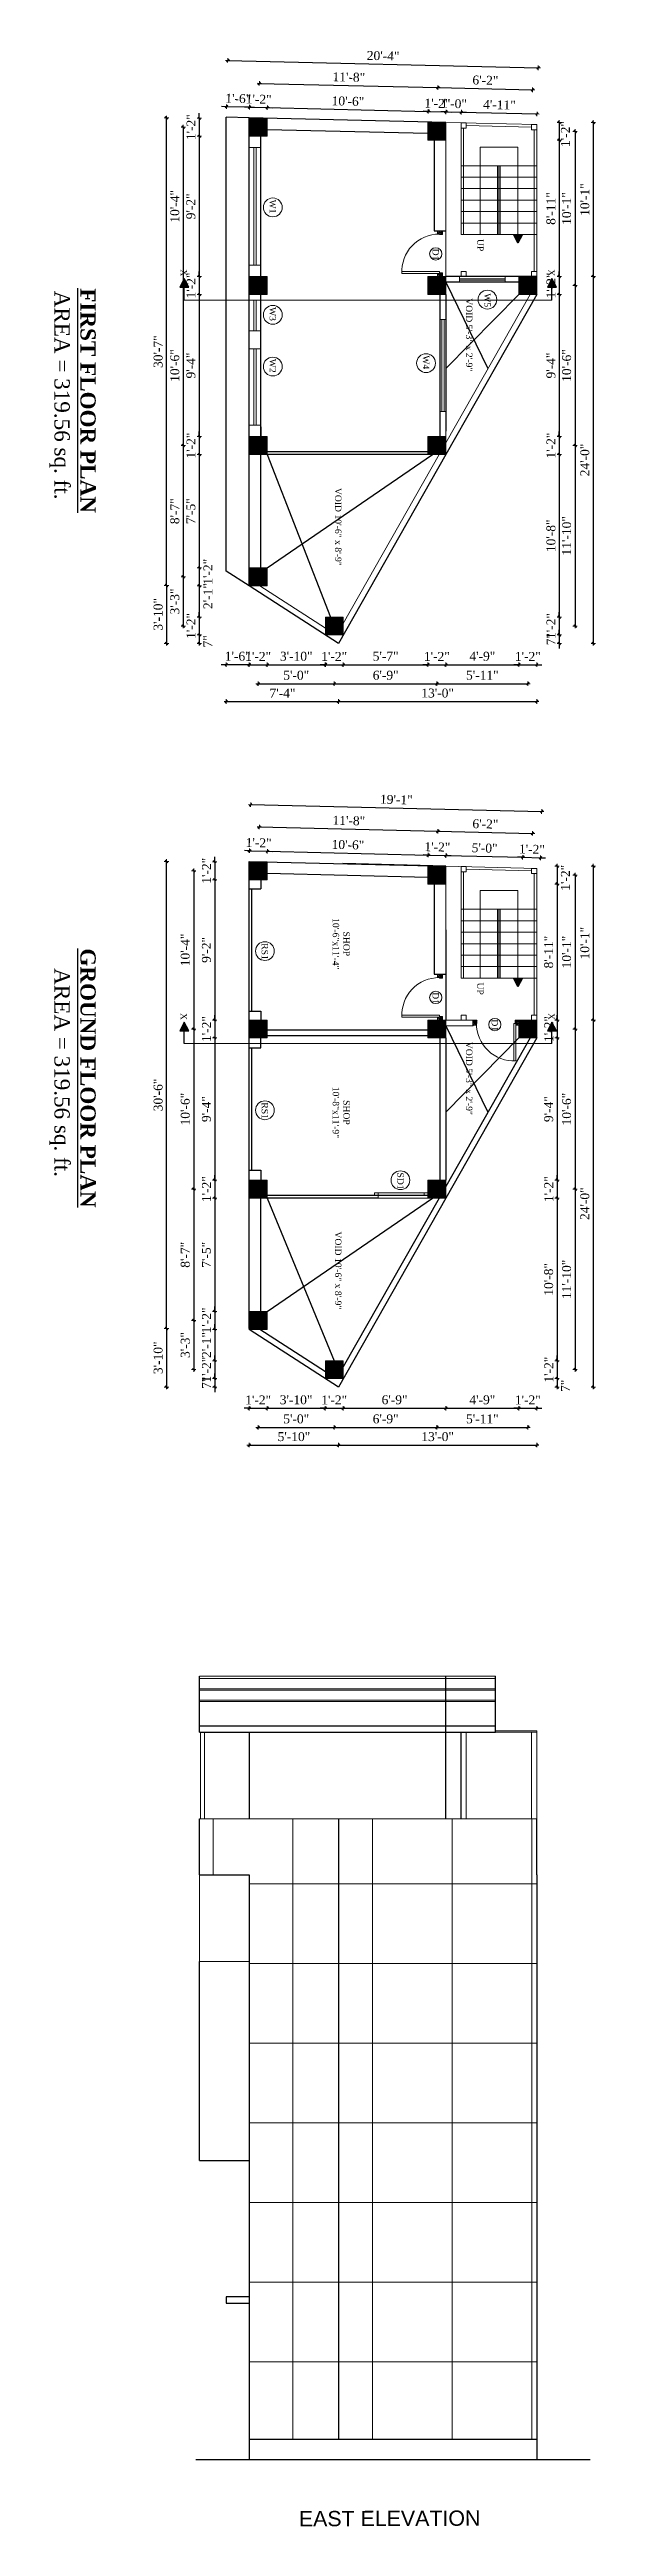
# Model space of a CAD drawing. Header units: inches. Extents: x 151827 to 346502, y -56182 to -23217.
# Drawn here: x 164348 to 164777, y -27504 to -25561 of the extents above; entities that cross this region are included whole.
import ezdxf

# ---------------------------------------------------------------- set-up
doc = ezdxf.new("R2010")
doc.units = ezdxf.units.IN
doc.header["$LTSCALE"] = 5
doc.header["$MEASUREMENT"] = 0
for name, color, linetype, lineweight in [('A-WALL', 7, 'Continuous', 9), ('Dimension', 7, 'Continuous', 18), ('DOOR', 62, 'Continuous', 0), ('Dw', 2, 'Continuous', 18), ('Railing', 43, 'Continuous', 18)]:
    doc.layers.add(name, color=color, linetype=linetype, lineweight=lineweight)
for name, color, linetype in [('column', 4, 'Continuous'), ('TEXT', 6, 'Continuous'), ('WALL', 7, 'Continuous')]:
    doc.layers.add(name, color=color, linetype=linetype)
doc.layers.add('dim line', color=7, linetype='Continuous', lineweight=15, true_color=0xfab2b2)
doc.styles.add('DIMTEXT', font='arial.ttf', dxfattribs={"height": 8})
doc.styles.add('ordinary', font='times.ttf')
doc.dimstyles.new('Copy of 96', dxfattribs={"dimtxt": 7, "dimasz": 4, "dimexe": 0.5, "dimexo": 0.5, "dimgap": 3, "dimtad": 1, "dimdec": 1, "dimzin": 11, "dimdsep": 46, "dimlunit": 4, "dimtxsty": 'ordinary', "dimblk": 'OBLIQUE', "dimcen": 0.09, "dimse1": 1, "dimse2": 1, "dimclrt": 6, "dimazin": 0, "dimtfac": 1, "dimtdec": 1, "dimtix": 1, "dimtmove": 2, "dimatfit": 3, "dimldrblk": 'leader', "dimfxl": 0.5, "dimfxlon": 1, "dimtolj": 1, "dimtzin": 0, "dimarcsym": 0})

msp = doc.modelspace()

# ---------------------------------------------------------------- texts
at = {"layer": 'column', "color": 0, "insert": (164615, -27491.7, -72.7), "char_height": 12, "width": 216.272, "attachment_point": 2, "rotation": 0.2057, "style": 'DIMTEXT'}
msp.add_mtext('EAST ELEVATION', dxfattribs=at)
at = {"layer": 'TEXT', "style": 'ordinary'}
for s, p in [('W1', (164520.8, -25678.4, -72.7)), ('UP', (164683.8, -25709.3, -72.7)), ('D1', (164648.7, -25716.9, -72.7)), ('X', (164451, -25733.1, -72.7)), ('X', (164739.5, -25733.1, -72.7)), ('W3', (164520.8, -25762.7, -72.7)), ('VOID 5\'-3" x 2\'-9"', (164675, -25755.8, -72.7)), ('W5', (164689.4, -25751.9, -72.7)), ('W2', (164520.8, -25803.3, -72.7)), ('W4', (164641.1, -25800.6, -72.7)), ('VOID 10\'-6" x 8\'-9"', (164572.2, -25904.6, -72.7)), ('RS1', (164514.6, -26261.8, -72.7)), ('UP', (164683.8, -26292.7, -72.7)), ('D1', (164648.7, -26300.3, -72.7)), ('X', (164451, -26316.6, -72.7)), ('D1', (164695.1, -26321.6, -72.7)), ('X', (164739.5, -26316.6, -72.7)), ('VOID 5\'-3" x 2\'-9"', (164675, -26339.2, -72.7)), ('RS1', (164514.6, -26386.7, -72.7)), ('SD1', (164621.1, -26441.7, -72.7)), ('VOID 10\'-6" x 8\'-9"', (164572.2, -26488, -72.7))]:
    msp.add_text(s, height=5, rotation=270, dxfattribs=at).set_placement(p)
at = {"layer": 'TEXT', "char_height": 12, "width": 219.815, "attachment_point": 8, "rotation": 270, "style": 'ordinary'}
for s, insert in [('{\\fTimes New Roman|b1|i0|c0|p18;\\LFIRST FLOOR PLAN}', (164372.1, -25836.1, -72.7)), ('AREA = 319.56 sq. ft.', (164348, -25831.8, -72.7)), ('{\\fTimes New Roman|b1|i0|c0|p18;\\LGROUND FLOOR PLAN}', (164372.1, -26367.6, -72.7)), ('AREA = 319.56 sq. ft.', (164348, -26363.3, -72.7))]:
    msp.add_mtext(s, dxfattribs=dict(at, insert=insert))
at = {"layer": 'TEXT', "char_height": 5, "attachment_point": 8, "rotation": 270, "style": 'ordinary'}
for s, insert in [('SHOP\\P10\'-6"x11\'-4"', (164570.3, -26262.3, -72.7)), ('SHOP\\P10\'-8"x11\'-9"', (164570.3, -26394.6, -72.7))]:
    msp.add_mtext_dynamic_manual_height_columns(s, width=101.569, gutter_width=1720.7, heights=[0], dxfattribs=dict(at, insert=insert))

# ---------------------------------------------------------------- blocks, each defined once
blk = doc.blocks.new('oblique')
at = {"color": 0, "lineweight": -2}
blk.add_line((0.25, 0.25), (-0.25, -0.25), dxfattribs=at)
at = {"layer": 'dim line', "lineweight": 9}
for p, q in [((-0.4375, 0), (0.4375, 0)), ((0, 0.4375), (0, -0.4375))]:
    blk.add_line(p, q, dxfattribs=at)
blk = doc.blocks.new('*D1940')
at = {"layer": 'A-WALL', "color": 0, "lineweight": -2, "ltscale": 5, "transparency": 16777216}
for p, q in [((164504.8, -26043.3), (164500.8, -26043.3)), ((164504.8, -26043.3), (164518.8, -26043.3)), ((164518.8, -26043.3), (164522.8, -26043.3))]:
    blk.add_line(p, q, dxfattribs=at)
at = {"layer": 'Defpoints', "color": 0, "ltscale": 5, "transparency": 16777216}
for p in [(164504.8, -25981.4), (164518.8, -25981.4), (164518.8, -26043.3)]:
    blk.add_point(p, dxfattribs=at)
at = {"layer": 'A-WALL', "color": 0, "lineweight": -2, "ltscale": 5, "transparency": 16777216, "xscale": 4, "yscale": 4, "zscale": 4}
blk.add_blockref('oblique', (164504.8, -26043.3), dxfattribs=at)
at = {"layer": 'A-WALL', "color": 0, "lineweight": -2, "ltscale": 5, "transparency": 16777216, "xscale": 4, "yscale": 4, "zscale": 4, "rotation": 180}
blk.add_blockref('oblique', (164518.8, -26043.3), dxfattribs=at)
at = {"layer": 'A-WALL', "color": 6, "ltscale": 5, "transparency": 16777216, "insert": (164511.8, -26036.8), "char_height": 7, "attachment_point": 5, "style": 'ordinary'}
blk.add_mtext('\\A1;1\'-2"', dxfattribs=at)
blk = doc.blocks.new('_OBLIQUE')
at = {"color": 0, "linetype": 'ByBlock'}
blk.add_line((-0.5, -0.5), (0.5, 0.5), dxfattribs=at)
blk = doc.blocks.new('leader')
at = {"layer": 'Dimension'}
for p, q in [((-4.42, 0), (4.42, 0)), ((0, -4.33), (0, 4.33))]:
    blk.add_line(p, q, dxfattribs=at)
blk = doc.blocks.new('*D1941')
at = {"layer": 'A-WALL', "color": 0, "lineweight": -2, "ltscale": 5, "transparency": 16777216}
blk.add_line((164518.8, -26043.3), (164564.6, -26043.3), dxfattribs=at)
at = {"layer": 'Defpoints', "color": 0, "ltscale": 5, "transparency": 16777216}
for p in [(164518.8, -25981.4), (164564.6, -26020), (164564.6, -26043.3)]:
    blk.add_point(p, dxfattribs=at)
at = {"layer": 'A-WALL', "color": 0, "lineweight": -2, "ltscale": 5, "transparency": 16777216, "xscale": 4, "yscale": 4, "zscale": 4, "rotation": 180}
blk.add_blockref('oblique', (164518.8, -26043.3), dxfattribs=at)
at = {"layer": 'A-WALL', "color": 0, "lineweight": -2, "ltscale": 5, "transparency": 16777216, "xscale": 4, "yscale": 4, "zscale": 4}
blk.add_blockref('oblique', (164564.6, -26043.3), dxfattribs=at)
at = {"layer": 'A-WALL', "color": 6, "ltscale": 5, "transparency": 16777216, "insert": (164541.7, -26036.7), "char_height": 7, "attachment_point": 5, "style": 'ordinary'}
blk.add_mtext('\\A1;3\'-10"', dxfattribs=at)
blk = doc.blocks.new('*D1942')
at = {"layer": 'A-WALL', "color": 0, "lineweight": -2, "ltscale": 5, "transparency": 16777216}
for p, q in [((164564.4, -26043.3), (164560.4, -26043.3)), ((164564.4, -26043.3), (164578.6, -26043.3)), ((164578.6, -26043.3), (164582.6, -26043.3))]:
    blk.add_line(p, q, dxfattribs=at)
at = {"layer": 'Defpoints', "color": 0, "ltscale": 5, "transparency": 16777216}
for p in [(164564.4, -26019.9), (164578.6, -26020), (164578.6, -26043.3)]:
    blk.add_point(p, dxfattribs=at)
at = {"layer": 'A-WALL', "color": 0, "lineweight": -2, "ltscale": 5, "transparency": 16777216, "xscale": 4, "yscale": 4, "zscale": 4}
blk.add_blockref('oblique', (164564.4, -26043.3), dxfattribs=at)
at = {"layer": 'A-WALL', "color": 0, "lineweight": -2, "ltscale": 5, "transparency": 16777216, "xscale": 4, "yscale": 4, "zscale": 4, "rotation": 180}
blk.add_blockref('oblique', (164578.6, -26043.3), dxfattribs=at)
at = {"layer": 'A-WALL', "color": 6, "ltscale": 5, "transparency": 16777216, "insert": (164571.5, -26036.8), "char_height": 7, "attachment_point": 5, "style": 'ordinary'}
blk.add_mtext('\\A1;1\'-2"', dxfattribs=at)
blk = doc.blocks.new('*D1943')
at = {"layer": 'A-WALL', "color": 0, "lineweight": -2, "ltscale": 5, "transparency": 16777216}
blk.add_line((164578.6, -26043.3), (164645.1, -26043.3), dxfattribs=at)
at = {"layer": 'Defpoints', "color": 0, "ltscale": 5, "transparency": 16777216}
for p in [(164645.1, -25878.4), (164578.6, -26020), (164645.1, -26043.3)]:
    blk.add_point(p, dxfattribs=at)
at = {"layer": 'A-WALL', "color": 0, "lineweight": -2, "ltscale": 5, "transparency": 16777216, "xscale": 4, "yscale": 4, "zscale": 4, "rotation": 180}
blk.add_blockref('oblique', (164578.6, -26043.3), dxfattribs=at)
at = {"layer": 'A-WALL', "color": 0, "lineweight": -2, "ltscale": 5, "transparency": 16777216, "xscale": 4, "yscale": 4, "zscale": 4}
blk.add_blockref('oblique', (164645.1, -26043.3), dxfattribs=at)
at = {"layer": 'A-WALL', "color": 6, "ltscale": 5, "transparency": 16777216, "insert": (164611.9, -26036.7), "char_height": 7, "attachment_point": 5, "style": 'ordinary'}
blk.add_mtext('\\A1;5\'-7"', dxfattribs=at)
blk = doc.blocks.new('*D1944')
at = {"layer": 'A-WALL', "color": 0, "lineweight": -2, "ltscale": 5, "transparency": 16777216}
for p, q in [((164645.1, -26043.3), (164641.1, -26043.3)), ((164645.1, -26043.3), (164659.1, -26043.3)), ((164659.1, -26043.3), (164663.1, -26043.3))]:
    blk.add_line(p, q, dxfattribs=at)
at = {"layer": 'Defpoints', "color": 0, "ltscale": 5, "transparency": 16777216}
for p in [(164645.1, -25878.4), (164659.1, -25878.4), (164659.1, -26043.3)]:
    blk.add_point(p, dxfattribs=at)
at = {"layer": 'A-WALL', "color": 0, "lineweight": -2, "ltscale": 5, "transparency": 16777216, "xscale": 4, "yscale": 4, "zscale": 4}
blk.add_blockref('oblique', (164645.1, -26043.3), dxfattribs=at)
at = {"layer": 'A-WALL', "color": 0, "lineweight": -2, "ltscale": 5, "transparency": 16777216, "xscale": 4, "yscale": 4, "zscale": 4, "rotation": 180}
blk.add_blockref('oblique', (164659.1, -26043.3), dxfattribs=at)
at = {"layer": 'A-WALL', "color": 6, "ltscale": 5, "transparency": 16777216, "insert": (164652.1, -26036.8), "char_height": 7, "attachment_point": 5, "style": 'ordinary'}
blk.add_mtext('\\A1;1\'-2"', dxfattribs=at)
blk = doc.blocks.new('*D1945')
at = {"layer": 'A-WALL', "color": 0, "lineweight": -2, "ltscale": 5, "transparency": 16777216}
blk.add_line((164659.1, -26043.3), (164716.5, -26043.3), dxfattribs=at)
at = {"layer": 'Defpoints', "color": 0, "ltscale": 5, "transparency": 16777216}
for p in [(164716.5, -25752.8), (164659.1, -25878.4), (164716.5, -26043.3)]:
    blk.add_point(p, dxfattribs=at)
at = {"layer": 'A-WALL', "color": 0, "lineweight": -2, "ltscale": 5, "transparency": 16777216, "xscale": 4, "yscale": 4, "zscale": 4, "rotation": 180}
blk.add_blockref('oblique', (164659.1, -26043.3), dxfattribs=at)
at = {"layer": 'A-WALL', "color": 0, "lineweight": -2, "ltscale": 5, "transparency": 16777216, "xscale": 4, "yscale": 4, "zscale": 4}
blk.add_blockref('oblique', (164716.5, -26043.3), dxfattribs=at)
at = {"layer": 'A-WALL', "color": 6, "ltscale": 5, "transparency": 16777216, "insert": (164687.8, -26036.7), "char_height": 7, "attachment_point": 5, "style": 'ordinary'}
blk.add_mtext('\\A1;4\'-9"', dxfattribs=at)
blk = doc.blocks.new('*D1946')
at = {"layer": 'A-WALL', "color": 0, "lineweight": -2, "ltscale": 5, "transparency": 16777216}
for p, q in [((164716.5, -26043.3), (164712.5, -26043.3)), ((164716.5, -26043.3), (164730.5, -26043.3)), ((164730.5, -26043.3), (164734.5, -26043.3))]:
    blk.add_line(p, q, dxfattribs=at)
at = {"layer": 'Defpoints', "color": 0, "ltscale": 5, "transparency": 16777216}
for p in [(164716.5, -25752.8), (164730.5, -25752.8), (164730.5, -26043.3)]:
    blk.add_point(p, dxfattribs=at)
at = {"layer": 'A-WALL', "color": 0, "lineweight": -2, "ltscale": 5, "transparency": 16777216, "xscale": 4, "yscale": 4, "zscale": 4}
blk.add_blockref('oblique', (164716.5, -26043.3), dxfattribs=at)
at = {"layer": 'A-WALL', "color": 0, "lineweight": -2, "ltscale": 5, "transparency": 16777216, "xscale": 4, "yscale": 4, "zscale": 4, "rotation": 180}
blk.add_blockref('oblique', (164730.5, -26043.3), dxfattribs=at)
at = {"layer": 'A-WALL', "color": 6, "ltscale": 5, "transparency": 16777216, "insert": (164723.5, -26036.8), "char_height": 7, "attachment_point": 5, "style": 'ordinary'}
blk.add_mtext('\\A1;1\'-2"', dxfattribs=at)
blk = doc.blocks.new('*D1947')
at = {"layer": 'A-WALL', "color": 0, "lineweight": -2, "ltscale": 5, "transparency": 16777216}
blk.add_line((164511.8, -26058.2), (164571.6, -26058.2), dxfattribs=at)
at = {"layer": 'Defpoints', "color": 0, "ltscale": 5, "transparency": 16777216}
for p in [(164511.8, -25974.4), (164571.6, -26013), (164571.6, -26058.2)]:
    blk.add_point(p, dxfattribs=at)
at = {"layer": 'A-WALL', "color": 0, "lineweight": -2, "ltscale": 5, "transparency": 16777216, "xscale": 4, "yscale": 4, "zscale": 4, "rotation": 180}
blk.add_blockref('oblique', (164511.8, -26058.2), dxfattribs=at)
at = {"layer": 'A-WALL', "color": 0, "lineweight": -2, "ltscale": 5, "transparency": 16777216, "xscale": 4, "yscale": 4, "zscale": 4}
blk.add_blockref('oblique', (164571.6, -26058.2), dxfattribs=at)
at = {"layer": 'A-WALL', "color": 6, "ltscale": 5, "transparency": 16777216, "insert": (164541.7, -26051.6), "char_height": 7, "attachment_point": 5, "style": 'ordinary'}
blk.add_mtext('\\A1;5\'-0"', dxfattribs=at)
blk = doc.blocks.new('*D1948')
at = {"layer": 'A-WALL', "color": 0, "lineweight": -2, "ltscale": 5, "transparency": 16777216}
blk.add_line((164571.6, -26058.2), (164652.1, -26058.2), dxfattribs=at)
at = {"layer": 'Defpoints', "color": 0, "ltscale": 5, "transparency": 16777216}
for p in [(164652.1, -25871.4), (164571.6, -26013), (164652.1, -26058.2)]:
    blk.add_point(p, dxfattribs=at)
at = {"layer": 'A-WALL', "color": 0, "lineweight": -2, "ltscale": 5, "transparency": 16777216, "xscale": 4, "yscale": 4, "zscale": 4, "rotation": 180}
blk.add_blockref('oblique', (164571.6, -26058.2), dxfattribs=at)
at = {"layer": 'A-WALL', "color": 0, "lineweight": -2, "ltscale": 5, "transparency": 16777216, "xscale": 4, "yscale": 4, "zscale": 4}
blk.add_blockref('oblique', (164652.1, -26058.2), dxfattribs=at)
at = {"layer": 'A-WALL', "color": 6, "ltscale": 5, "transparency": 16777216, "insert": (164611.9, -26051.6), "char_height": 7, "attachment_point": 5, "style": 'ordinary'}
blk.add_mtext('\\A1;6\'-9"', dxfattribs=at)
blk = doc.blocks.new('*D1949')
at = {"layer": 'A-WALL', "color": 0, "lineweight": -2, "ltscale": 5, "transparency": 16777216}
blk.add_line((164652.1, -26058.2), (164723.5, -26058.2), dxfattribs=at)
at = {"layer": 'Defpoints', "color": 0, "ltscale": 5, "transparency": 16777216}
for p in [(164723.5, -25745.8), (164652.1, -25871.4), (164723.5, -26058.2)]:
    blk.add_point(p, dxfattribs=at)
at = {"layer": 'A-WALL', "color": 0, "lineweight": -2, "ltscale": 5, "transparency": 16777216, "xscale": 4, "yscale": 4, "zscale": 4, "rotation": 180}
blk.add_blockref('oblique', (164652.1, -26058.2), dxfattribs=at)
at = {"layer": 'A-WALL', "color": 0, "lineweight": -2, "ltscale": 5, "transparency": 16777216, "xscale": 4, "yscale": 4, "zscale": 4}
blk.add_blockref('oblique', (164723.5, -26058.2), dxfattribs=at)
at = {"layer": 'A-WALL', "color": 6, "ltscale": 5, "transparency": 16777216, "insert": (164687.8, -26051.6), "char_height": 7, "attachment_point": 5, "style": 'ordinary'}
blk.add_mtext('\\A1;5\'-11"', dxfattribs=at)
blk = doc.blocks.new('*D1950')
at = {"layer": 'A-WALL', "color": 0, "lineweight": -2, "ltscale": 50, "transparency": 16777216}
blk.add_line((164748.2, -25617.9), (164748.2, -25631.9), dxfattribs=at)
at = {"layer": 'Defpoints', "color": 0, "ltscale": 50, "transparency": 16777216}
for p in [(164659.1, -25617.9), (164659.1, -25631.9), (164748.2, -25631.9)]:
    blk.add_point(p, dxfattribs=at)
at = {"layer": 'A-WALL', "color": 0, "lineweight": -2, "ltscale": 50, "transparency": 16777216, "xscale": 4, "yscale": 4, "zscale": 4}
for p, rotation in [((164748.2, -25617.9), 90), ((164748.2, -25631.9), 270)]:
    blk.add_blockref('oblique', p, dxfattribs=dict(at, rotation=rotation))
at = {"layer": 'A-WALL', "color": 6, "ltscale": 50, "transparency": 16777216, "insert": (164753, -25627), "char_height": 7, "attachment_point": 5, "rotation": 90, "style": 'ordinary'}
blk.add_mtext('\\A1;1\'-2"', dxfattribs=at)
blk = doc.blocks.new('*D1951')
at = {"layer": 'A-WALL', "color": 0, "lineweight": -2, "ltscale": 5, "transparency": 16777216}
blk.add_line((164748.2, -25631.9), (164748.2, -25738.8), dxfattribs=at)
at = {"layer": 'Defpoints', "color": 0, "ltscale": 5, "transparency": 16777216}
for p in [(164659.1, -25631.9), (164730.5, -25738.8), (164748.2, -25738.8)]:
    blk.add_point(p, dxfattribs=at)
at = {"layer": 'A-WALL', "color": 0, "lineweight": -2, "ltscale": 5, "transparency": 16777216, "xscale": 4, "yscale": 4, "zscale": 4}
for p, rotation in [((164748.2, -25631.9), 90), ((164748.2, -25738.8), 270)]:
    blk.add_blockref('oblique', p, dxfattribs=dict(at, rotation=rotation))
at = {"layer": 'A-WALL', "color": 6, "ltscale": 5, "transparency": 16777216, "insert": (164741.7, -25685.4), "char_height": 7, "attachment_point": 5, "rotation": 90, "style": 'ordinary'}
blk.add_mtext('\\A1;8\'-11"', dxfattribs=at)
blk = doc.blocks.new('*D1952')
at = {"layer": 'A-WALL', "color": 0, "lineweight": -2, "ltscale": 5, "transparency": 16777216}
for p, q in [((164748.2, -25738.8), (164748.2, -25734.8)), ((164748.2, -25738.8), (164748.2, -25752.8)), ((164748.2, -25752.8), (164748.2, -25756.8))]:
    blk.add_line(p, q, dxfattribs=at)
at = {"layer": 'Defpoints', "color": 0, "ltscale": 5, "transparency": 16777216}
for p in [(164730.5, -25738.8), (164730.5, -25752.8), (164748.2, -25752.8)]:
    blk.add_point(p, dxfattribs=at)
at = {"layer": 'A-WALL', "color": 0, "lineweight": -2, "ltscale": 5, "transparency": 16777216, "xscale": 4, "yscale": 4, "zscale": 4}
for p, rotation in [((164748.2, -25738.8), 270), ((164748.2, -25752.8), 90)]:
    blk.add_blockref('oblique', p, dxfattribs=dict(at, rotation=rotation))
at = {"layer": 'A-WALL', "color": 6, "ltscale": 5, "transparency": 16777216, "insert": (164741.7, -25745.8), "char_height": 7, "attachment_point": 5, "rotation": 90, "style": 'ordinary'}
blk.add_mtext('\\A1;1\'-2"', dxfattribs=at)
blk = doc.blocks.new('*D1953')
at = {"layer": 'A-WALL', "color": 0, "lineweight": -2, "ltscale": 5, "transparency": 16777216}
blk.add_line((164748.2, -25752.8), (164748.2, -25864.4), dxfattribs=at)
at = {"layer": 'Defpoints', "color": 0, "ltscale": 5, "transparency": 16777216}
for p in [(164730.5, -25752.8), (164659.1, -25864.4), (164748.2, -25864.4)]:
    blk.add_point(p, dxfattribs=at)
at = {"layer": 'A-WALL', "color": 0, "lineweight": -2, "ltscale": 5, "transparency": 16777216, "xscale": 4, "yscale": 4, "zscale": 4}
for p, rotation in [((164748.2, -25752.8), 90), ((164748.2, -25864.4), 270)]:
    blk.add_blockref('oblique', p, dxfattribs=dict(at, rotation=rotation))
at = {"layer": 'A-WALL', "color": 6, "ltscale": 5, "transparency": 16777216, "insert": (164741.7, -25808.6), "char_height": 7, "attachment_point": 5, "rotation": 90, "style": 'ordinary'}
blk.add_mtext('\\A1;9\'-4"', dxfattribs=at)
blk = doc.blocks.new('*D1954')
at = {"layer": 'A-WALL', "color": 0, "lineweight": -2, "ltscale": 5, "transparency": 16777216}
for p, q in [((164748.2, -25864.4), (164748.2, -25860.4)), ((164748.2, -25864.4), (164748.2, -25878.4)), ((164748.2, -25878.4), (164748.2, -25882.4))]:
    blk.add_line(p, q, dxfattribs=at)
at = {"layer": 'Defpoints', "color": 0, "ltscale": 5, "transparency": 16777216}
for p in [(164659.1, -25864.4), (164659.1, -25878.4), (164748.2, -25878.4)]:
    blk.add_point(p, dxfattribs=at)
at = {"layer": 'A-WALL', "color": 0, "lineweight": -2, "ltscale": 5, "transparency": 16777216, "xscale": 4, "yscale": 4, "zscale": 4}
for p, rotation in [((164748.2, -25864.4), 270), ((164748.2, -25878.4), 90)]:
    blk.add_blockref('oblique', p, dxfattribs=dict(at, rotation=rotation))
at = {"layer": 'A-WALL', "color": 6, "ltscale": 5, "transparency": 16777216, "insert": (164741.7, -25871.4), "char_height": 7, "attachment_point": 5, "rotation": 90, "style": 'ordinary'}
blk.add_mtext('\\A1;1\'-2"', dxfattribs=at)
blk = doc.blocks.new('*D1955')
at = {"layer": 'A-WALL', "color": 0, "lineweight": -2, "ltscale": 5, "transparency": 16777216}
blk.add_line((164748.2, -25878.4), (164748.2, -26006), dxfattribs=at)
at = {"layer": 'Defpoints', "color": 0, "ltscale": 5, "transparency": 16777216}
for p in [(164659.1, -25878.4), (164578.6, -26006), (164748.2, -26006)]:
    blk.add_point(p, dxfattribs=at)
at = {"layer": 'A-WALL', "color": 0, "lineweight": -2, "ltscale": 5, "transparency": 16777216, "xscale": 4, "yscale": 4, "zscale": 4}
for p, rotation in [((164748.2, -25878.4), 90), ((164748.2, -26006), 270)]:
    blk.add_blockref('oblique', p, dxfattribs=dict(at, rotation=rotation))
at = {"layer": 'A-WALL', "color": 6, "ltscale": 5, "transparency": 16777216, "insert": (164741.7, -25942.2), "char_height": 7, "attachment_point": 5, "rotation": 90, "style": 'ordinary'}
blk.add_mtext('\\A1;10\'-8"', dxfattribs=at)
blk = doc.blocks.new('*D1956')
at = {"layer": 'A-WALL', "color": 0, "lineweight": -2, "ltscale": 5, "transparency": 16777216}
for p, q in [((164748.2, -26006), (164748.2, -26002)), ((164748.2, -26006), (164748.2, -26020)), ((164748.2, -26020), (164748.2, -26024))]:
    blk.add_line(p, q, dxfattribs=at)
at = {"layer": 'Defpoints', "color": 0, "ltscale": 5, "transparency": 16777216}
for p in [(164578.6, -26006), (164578.6, -26020), (164748.2, -26020)]:
    blk.add_point(p, dxfattribs=at)
at = {"layer": 'A-WALL', "color": 0, "lineweight": -2, "ltscale": 5, "transparency": 16777216, "xscale": 4, "yscale": 4, "zscale": 4}
for p, rotation in [((164748.2, -26006), 270), ((164748.2, -26020), 90)]:
    blk.add_blockref('oblique', p, dxfattribs=dict(at, rotation=rotation))
at = {"layer": 'A-WALL', "color": 6, "ltscale": 5, "transparency": 16777216, "insert": (164741.7, -26013), "char_height": 7, "attachment_point": 5, "rotation": 90, "style": 'ordinary'}
blk.add_mtext('\\A1;1\'-2"', dxfattribs=at)
blk = doc.blocks.new('*D1957')
at = {"layer": 'A-WALL', "color": 0, "lineweight": -2, "ltscale": 5, "transparency": 16777216}
blk.add_line((164760.6, -25624.9), (164760.6, -25745.8), dxfattribs=at)
at = {"layer": 'Defpoints', "color": 0, "ltscale": 5, "transparency": 16777216}
for p in [(164652.1, -25624.9), (164652.1, -25745.8), (164760.6, -25745.8)]:
    blk.add_point(p, dxfattribs=at)
at = {"layer": 'A-WALL', "color": 0, "lineweight": -2, "ltscale": 5, "transparency": 16777216, "xscale": 4, "yscale": 4, "zscale": 4}
for p, rotation in [((164760.6, -25624.9), 90), ((164760.6, -25745.8), 270)]:
    blk.add_blockref('oblique', p, dxfattribs=dict(at, rotation=rotation))
at = {"layer": 'A-WALL', "color": 6, "ltscale": 5, "transparency": 16777216, "insert": (164754, -25685.4), "char_height": 7, "attachment_point": 5, "rotation": 90, "style": 'ordinary'}
blk.add_mtext('\\A1;10\'-1"', dxfattribs=at)
blk = doc.blocks.new('*D1958')
at = {"layer": 'A-WALL', "color": 0, "lineweight": -2, "ltscale": 5, "transparency": 16777216}
blk.add_line((164760.6, -25745.8), (164760.6, -25871.4), dxfattribs=at)
at = {"layer": 'Defpoints', "color": 0, "ltscale": 5, "transparency": 16777216}
for p in [(164652.1, -25745.8), (164652.1, -25871.4), (164760.6, -25871.4)]:
    blk.add_point(p, dxfattribs=at)
at = {"layer": 'A-WALL', "color": 0, "lineweight": -2, "ltscale": 5, "transparency": 16777216, "xscale": 4, "yscale": 4, "zscale": 4}
for p, rotation in [((164760.6, -25745.8), 90), ((164760.6, -25871.4), 270)]:
    blk.add_blockref('oblique', p, dxfattribs=dict(at, rotation=rotation))
at = {"layer": 'A-WALL', "color": 6, "ltscale": 5, "transparency": 16777216, "insert": (164754, -25808.6), "char_height": 7, "attachment_point": 5, "rotation": 90, "style": 'ordinary'}
blk.add_mtext('\\A1;10\'-6"', dxfattribs=at)
blk = doc.blocks.new('*D1959')
at = {"layer": 'A-WALL', "color": 0, "lineweight": -2, "ltscale": 5, "transparency": 16777216}
blk.add_line((164760.6, -25871.4), (164760.6, -26013), dxfattribs=at)
at = {"layer": 'Defpoints', "color": 0, "ltscale": 5, "transparency": 16777216}
for p in [(164652.1, -25871.4), (164571.6, -26013), (164760.6, -26013)]:
    blk.add_point(p, dxfattribs=at)
at = {"layer": 'A-WALL', "color": 0, "lineweight": -2, "ltscale": 5, "transparency": 16777216, "xscale": 4, "yscale": 4, "zscale": 4}
for p, rotation in [((164760.6, -25871.4), 90), ((164760.6, -26013), 270)]:
    blk.add_blockref('oblique', p, dxfattribs=dict(at, rotation=rotation))
at = {"layer": 'A-WALL', "color": 6, "ltscale": 5, "transparency": 16777216, "insert": (164754, -25942.2), "char_height": 7, "attachment_point": 5, "rotation": 90, "style": 'ordinary'}
blk.add_mtext('\\A1;11\'-10"', dxfattribs=at)
blk = doc.blocks.new('*D1960')
at = {"layer": 'A-WALL', "color": 0, "lineweight": -2, "ltscale": 5, "transparency": 16777216}
blk.add_line((164774.9, -25617.9), (164774.9, -25738.8), dxfattribs=at)
at = {"layer": 'Defpoints', "color": 0, "ltscale": 5, "transparency": 16777216}
for p in [(164659.1, -25617.9), (164730.5, -25738.8), (164774.9, -25738.8)]:
    blk.add_point(p, dxfattribs=at)
at = {"layer": 'A-WALL', "color": 0, "lineweight": -2, "ltscale": 5, "transparency": 16777216, "xscale": 4, "yscale": 4, "zscale": 4}
for p, rotation in [((164774.9, -25617.9), 90), ((164774.9, -25738.8), 270)]:
    blk.add_blockref('oblique', p, dxfattribs=dict(at, rotation=rotation))
at = {"layer": 'A-WALL', "color": 6, "ltscale": 5, "transparency": 16777216, "insert": (164768.3, -25678.4), "char_height": 7, "attachment_point": 5, "rotation": 90, "style": 'ordinary'}
blk.add_mtext('\\A1;10\'-1"', dxfattribs=at)
blk = doc.blocks.new('*D1961')
at = {"layer": 'A-WALL', "color": 0, "lineweight": -2, "ltscale": 5, "transparency": 16777216}
blk.add_line((164774.9, -25738.8), (164774.9, -26026.6), dxfattribs=at)
at = {"layer": 'Defpoints', "color": 0, "ltscale": 5, "transparency": 16777216}
for p in [(164730.5, -25738.8), (164574.9, -26026.6), (164774.9, -26026.6)]:
    blk.add_point(p, dxfattribs=at)
at = {"layer": 'A-WALL', "color": 0, "lineweight": -2, "ltscale": 5, "transparency": 16777216, "xscale": 4, "yscale": 4, "zscale": 4}
for p, rotation in [((164774.9, -25738.8), 90), ((164774.9, -26026.6), 270)]:
    blk.add_blockref('oblique', p, dxfattribs=dict(at, rotation=rotation))
at = {"layer": 'A-WALL', "color": 6, "ltscale": 5, "transparency": 16777216, "insert": (164768.3, -25882.7), "char_height": 7, "attachment_point": 5, "rotation": 90, "style": 'ordinary'}
blk.add_mtext('\\A1;24\'-0"', dxfattribs=at)
blk = doc.blocks.new('*D1962')
at = {"layer": 'A-WALL', "color": 0, "lineweight": -2, "ltscale": 5, "transparency": 16777216}
blk.add_line((164486.8, -26072.2), (164574.9, -26072.2), dxfattribs=at)
at = {"layer": 'Defpoints', "color": 0, "ltscale": 5, "transparency": 16777216}
for p in [(164486.8, -25969.8), (164574.9, -26026.6), (164574.9, -26072.2)]:
    blk.add_point(p, dxfattribs=at)
at = {"layer": 'A-WALL', "color": 0, "lineweight": -2, "ltscale": 5, "transparency": 16777216, "xscale": 4, "yscale": 4, "zscale": 4, "rotation": 180}
blk.add_blockref('oblique', (164486.8, -26072.2), dxfattribs=at)
at = {"layer": 'A-WALL', "color": 0, "lineweight": -2, "ltscale": 5, "transparency": 16777216, "xscale": 4, "yscale": 4, "zscale": 4}
blk.add_blockref('oblique', (164574.9, -26072.2), dxfattribs=at)
at = {"layer": 'A-WALL', "color": 6, "ltscale": 5, "transparency": 16777216, "insert": (164530.9, -26065.6), "char_height": 7, "attachment_point": 5, "style": 'ordinary'}
blk.add_mtext('\\A1;7\'-4"', dxfattribs=at)
blk = doc.blocks.new('*D1963')
at = {"layer": 'A-WALL', "color": 0, "lineweight": -2, "ltscale": 5, "transparency": 16777216}
blk.add_line((164574.9, -26072.2), (164730.5, -26072.2), dxfattribs=at)
at = {"layer": 'Defpoints', "color": 0, "ltscale": 5, "transparency": 16777216}
for p in [(164730.5, -25752.8), (164574.9, -26026.6), (164730.5, -26072.2)]:
    blk.add_point(p, dxfattribs=at)
at = {"layer": 'A-WALL', "color": 0, "lineweight": -2, "ltscale": 5, "transparency": 16777216, "xscale": 4, "yscale": 4, "zscale": 4, "rotation": 180}
blk.add_blockref('oblique', (164574.9, -26072.2), dxfattribs=at)
at = {"layer": 'A-WALL', "color": 0, "lineweight": -2, "ltscale": 5, "transparency": 16777216, "xscale": 4, "yscale": 4, "zscale": 4}
blk.add_blockref('oblique', (164730.5, -26072.2), dxfattribs=at)
at = {"layer": 'A-WALL', "color": 6, "ltscale": 5, "transparency": 16777216, "insert": (164652.7, -26065.6), "char_height": 7, "attachment_point": 5, "style": 'ordinary'}
blk.add_mtext('\\A1;13\'-0"', dxfattribs=at)
blk = doc.blocks.new('*D1964')
at = {"layer": 'A-WALL', "color": 0, "lineweight": -2, "ltscale": 50, "transparency": 16777216}
for p, q in [((164465.6, -25614.6), (164465.6, -25610.6)), ((164465.6, -25614.6), (164465.6, -25628.6)), ((164465.6, -25628.6), (164465.6, -25632.6))]:
    blk.add_line(p, q, dxfattribs=at)
at = {"layer": 'Defpoints', "color": 0, "ltscale": 50, "transparency": 16777216}
for p in [(164465.6, -25628.6), (164504.8, -25614.6), (164504.8, -25628.6)]:
    blk.add_point(p, dxfattribs=at)
at = {"layer": 'A-WALL', "color": 0, "lineweight": -2, "ltscale": 50, "transparency": 16777216, "xscale": 4, "yscale": 4, "zscale": 4}
for p, rotation in [((164465.6, -25614.6), 270), ((164465.6, -25628.6), 90)]:
    blk.add_blockref('oblique', p, dxfattribs=dict(at, rotation=rotation))
at = {"layer": 'A-WALL', "color": 6, "ltscale": 50, "transparency": 16777216, "insert": (164459.1, -25621.6), "char_height": 7, "attachment_point": 5, "rotation": 90, "style": 'ordinary'}
blk.add_mtext('\\A1;1\'-2"', dxfattribs=at)
blk = doc.blocks.new('*D1965')
at = {"layer": 'A-WALL', "color": 0, "lineweight": -2, "ltscale": 5, "transparency": 16777216}
blk.add_line((164465.6, -25628.6), (164465.6, -25738.8), dxfattribs=at)
at = {"layer": 'Defpoints', "color": 0, "ltscale": 5, "transparency": 16777216}
for p in [(164504.8, -25628.6), (164465.6, -25738.8), (164504.8, -25738.8)]:
    blk.add_point(p, dxfattribs=at)
at = {"layer": 'A-WALL', "color": 0, "lineweight": -2, "ltscale": 5, "transparency": 16777216, "xscale": 4, "yscale": 4, "zscale": 4}
for p, rotation in [((164465.6, -25628.6), 90), ((164465.6, -25738.8), 270)]:
    blk.add_blockref('oblique', p, dxfattribs=dict(at, rotation=rotation))
at = {"layer": 'A-WALL', "color": 6, "ltscale": 5, "transparency": 16777216, "insert": (164459, -25683.7), "char_height": 7, "attachment_point": 5, "rotation": 90, "style": 'ordinary'}
blk.add_mtext('\\A1;9\'-2"', dxfattribs=at)
blk = doc.blocks.new('*D1966')
at = {"layer": 'A-WALL', "color": 0, "lineweight": -2, "ltscale": 5, "transparency": 16777216}
for p, q in [((164465.6, -25738.8), (164465.6, -25734.8)), ((164465.6, -25738.8), (164465.6, -25752.8)), ((164465.6, -25752.8), (164465.6, -25756.8))]:
    blk.add_line(p, q, dxfattribs=at)
at = {"layer": 'Defpoints', "color": 0, "ltscale": 5, "transparency": 16777216}
for p in [(164504.8, -25738.8), (164465.6, -25752.8), (164504.8, -25752.8)]:
    blk.add_point(p, dxfattribs=at)
at = {"layer": 'A-WALL', "color": 0, "lineweight": -2, "ltscale": 5, "transparency": 16777216, "xscale": 4, "yscale": 4, "zscale": 4}
for p, rotation in [((164465.6, -25738.8), 270), ((164465.6, -25752.8), 90)]:
    blk.add_blockref('oblique', p, dxfattribs=dict(at, rotation=rotation))
at = {"layer": 'A-WALL', "color": 6, "ltscale": 5, "transparency": 16777216, "insert": (164459.1, -25745.8), "char_height": 7, "attachment_point": 5, "rotation": 90, "style": 'ordinary'}
blk.add_mtext('\\A1;1\'-2"', dxfattribs=at)
blk = doc.blocks.new('*D1967')
at = {"layer": 'A-WALL', "color": 0, "lineweight": -2, "ltscale": 5, "transparency": 16777216}
blk.add_line((164465.6, -25752.8), (164465.6, -25864.4), dxfattribs=at)
at = {"layer": 'Defpoints', "color": 0, "ltscale": 5, "transparency": 16777216}
for p in [(164504.8, -25752.8), (164465.6, -25864.4), (164504.8, -25864.4)]:
    blk.add_point(p, dxfattribs=at)
at = {"layer": 'A-WALL', "color": 0, "lineweight": -2, "ltscale": 5, "transparency": 16777216, "xscale": 4, "yscale": 4, "zscale": 4}
for p, rotation in [((164465.6, -25752.8), 90), ((164465.6, -25864.4), 270)]:
    blk.add_blockref('oblique', p, dxfattribs=dict(at, rotation=rotation))
at = {"layer": 'A-WALL', "color": 6, "ltscale": 5, "transparency": 16777216, "insert": (164459, -25808.6), "char_height": 7, "attachment_point": 5, "rotation": 90, "style": 'ordinary'}
blk.add_mtext('\\A1;9\'-4"', dxfattribs=at)
blk = doc.blocks.new('*D1968')
at = {"layer": 'A-WALL', "color": 0, "lineweight": -2, "ltscale": 5, "transparency": 16777216}
for p, q in [((164465.6, -25864.4), (164465.6, -25860.4)), ((164465.6, -25864.4), (164465.6, -25878.4)), ((164465.6, -25878.4), (164465.6, -25882.4))]:
    blk.add_line(p, q, dxfattribs=at)
at = {"layer": 'Defpoints', "color": 0, "ltscale": 5, "transparency": 16777216}
for p in [(164504.8, -25864.4), (164465.6, -25878.4), (164504.8, -25878.4)]:
    blk.add_point(p, dxfattribs=at)
at = {"layer": 'A-WALL', "color": 0, "lineweight": -2, "ltscale": 5, "transparency": 16777216, "xscale": 4, "yscale": 4, "zscale": 4}
for p, rotation in [((164465.6, -25864.4), 270), ((164465.6, -25878.4), 90)]:
    blk.add_blockref('oblique', p, dxfattribs=dict(at, rotation=rotation))
at = {"layer": 'A-WALL', "color": 6, "ltscale": 5, "transparency": 16777216, "insert": (164459.1, -25871.4), "char_height": 7, "attachment_point": 5, "rotation": 90, "style": 'ordinary'}
blk.add_mtext('\\A1;1\'-2"', dxfattribs=at)
blk = doc.blocks.new('*D1969')
at = {"layer": 'A-WALL', "color": 0, "lineweight": -2, "ltscale": 5, "transparency": 16777216}
blk.add_line((164465.6, -25878.4), (164465.6, -25967.4), dxfattribs=at)
at = {"layer": 'Defpoints', "color": 0, "ltscale": 5, "transparency": 16777216}
for p in [(164504.8, -25878.4), (164465.6, -25967.4), (164504.8, -25967.4)]:
    blk.add_point(p, dxfattribs=at)
at = {"layer": 'A-WALL', "color": 0, "lineweight": -2, "ltscale": 5, "transparency": 16777216, "xscale": 4, "yscale": 4, "zscale": 4}
for p, rotation in [((164465.6, -25878.4), 90), ((164465.6, -25967.4), 270)]:
    blk.add_blockref('oblique', p, dxfattribs=dict(at, rotation=rotation))
at = {"layer": 'A-WALL', "color": 6, "ltscale": 5, "transparency": 16777216, "insert": (164459, -25922.9), "char_height": 7, "attachment_point": 5, "rotation": 90, "style": 'ordinary'}
blk.add_mtext('\\A1;7\'-5"', dxfattribs=at)
blk = doc.blocks.new('*D1970')
at = {"layer": 'A-WALL', "color": 0, "lineweight": -2, "ltscale": 5, "transparency": 16777216}
blk.add_line((164465.6, -25967.4), (164465.6, -25981.4), dxfattribs=at)
at = {"layer": 'Defpoints', "color": 0, "ltscale": 5, "transparency": 16777216}
for p in [(164465.6, -25981.4), (164504.8, -25967.4), (164504.8, -25981.4)]:
    blk.add_point(p, dxfattribs=at)
at = {"layer": 'A-WALL', "color": 0, "lineweight": -2, "ltscale": 5, "transparency": 16777216, "xscale": 4, "yscale": 4, "zscale": 4}
for p, rotation in [((164465.6, -25967.4), 90), ((164465.6, -25981.4), 270)]:
    blk.add_blockref('oblique', p, dxfattribs=dict(at, rotation=rotation))
at = {"layer": 'A-WALL', "color": 6, "ltscale": 5, "transparency": 16777216, "insert": (164472.4, -25970.4), "char_height": 7, "attachment_point": 5, "rotation": 90, "style": 'ordinary'}
blk.add_mtext('\\A1;1\'-2"', dxfattribs=at)
blk = doc.blocks.new('*D1971')
at = {"layer": 'A-WALL', "color": 0, "lineweight": -2, "ltscale": 5, "transparency": 16777216}
blk.add_line((164465.6, -25981.4), (164465.6, -26006), dxfattribs=at)
at = {"layer": 'Defpoints', "color": 0, "ltscale": 5, "transparency": 16777216}
for p in [(164504.8, -25981.4), (164465.6, -26006), (164564.6, -26006)]:
    blk.add_point(p, dxfattribs=at)
at = {"layer": 'A-WALL', "color": 0, "lineweight": -2, "ltscale": 5, "transparency": 16777216, "xscale": 4, "yscale": 4, "zscale": 4}
for p, rotation in [((164465.6, -25981.4), 90), ((164465.6, -26006), 270)]:
    blk.add_blockref('oblique', p, dxfattribs=dict(at, rotation=rotation))
at = {"layer": 'A-WALL', "color": 6, "ltscale": 5, "transparency": 16777216, "insert": (164472.4, -25989.5), "char_height": 7, "attachment_point": 5, "rotation": 90, "style": 'ordinary'}
blk.add_mtext('\\A1;2\'-1"', dxfattribs=at)
blk = doc.blocks.new('*D1972')
at = {"layer": 'A-WALL', "color": 0, "lineweight": -2, "ltscale": 5, "transparency": 16777216}
for p, q in [((164465.6, -26006), (164465.6, -26002)), ((164465.6, -26006), (164465.6, -26019.9)), ((164465.6, -26019.9), (164465.6, -26023.9))]:
    blk.add_line(p, q, dxfattribs=at)
at = {"layer": 'Defpoints', "color": 0, "ltscale": 5, "transparency": 16777216}
for p in [(164465.6, -26019.9), (164564.4, -26019.9), (164564.6, -26006)]:
    blk.add_point(p, dxfattribs=at)
at = {"layer": 'A-WALL', "color": 0, "lineweight": -2, "ltscale": 5, "transparency": 16777216, "xscale": 4, "yscale": 4, "zscale": 4}
for p, rotation in [((164465.6, -26006), 270), ((164465.6, -26019.9), 90)]:
    blk.add_blockref('oblique', p, dxfattribs=dict(at, rotation=rotation))
at = {"layer": 'A-WALL', "color": 6, "ltscale": 5, "transparency": 16777216, "insert": (164459.1, -26012.9), "char_height": 7, "attachment_point": 5, "rotation": 90, "style": 'ordinary'}
blk.add_mtext('\\A1;1\'-2"', dxfattribs=at)
blk = doc.blocks.new('*D1973')
at = {"layer": 'A-WALL', "color": 0, "lineweight": -2, "ltscale": 5, "transparency": 16777216}
blk.add_line((164465.6, -26020), (164465.6, -26026.6), dxfattribs=at)
at = {"layer": 'Defpoints', "color": 0, "ltscale": 5, "transparency": 16777216}
for p in [(164564.6, -26020), (164465.6, -26026.6), (164574.9, -26026.6)]:
    blk.add_point(p, dxfattribs=at)
at = {"layer": 'A-WALL', "color": 0, "lineweight": -2, "ltscale": 5, "transparency": 16777216, "xscale": 4, "yscale": 4, "zscale": 4}
for p, rotation in [((164465.6, -26020), 90), ((164465.6, -26026.6), 270)]:
    blk.add_blockref('oblique', p, dxfattribs=dict(at, rotation=rotation))
at = {"layer": 'A-WALL', "color": 6, "ltscale": 5, "transparency": 16777216, "insert": (164472.3, -26025), "char_height": 7, "attachment_point": 5, "rotation": 90, "style": 'ordinary'}
blk.add_mtext('\\A1;7"', dxfattribs=at)
blk = doc.blocks.new('*D1974')
at = {"layer": 'A-WALL', "color": 0, "lineweight": -2, "ltscale": 5, "transparency": 16777216}
blk.add_line((164453, -25621.6), (164453, -25745.8), dxfattribs=at)
at = {"layer": 'Defpoints', "color": 0, "ltscale": 5, "transparency": 16777216}
for p in [(164511.8, -25621.6), (164453, -25745.8), (164511.8, -25745.8)]:
    blk.add_point(p, dxfattribs=at)
at = {"layer": 'A-WALL', "color": 0, "lineweight": -2, "ltscale": 5, "transparency": 16777216, "xscale": 4, "yscale": 4, "zscale": 4}
for p, rotation in [((164453, -25621.6), 90), ((164453, -25745.8), 270)]:
    blk.add_blockref('oblique', p, dxfattribs=dict(at, rotation=rotation))
at = {"layer": 'A-WALL', "color": 6, "ltscale": 5, "transparency": 16777216, "insert": (164446.4, -25683.7), "char_height": 7, "attachment_point": 5, "rotation": 90, "style": 'ordinary'}
blk.add_mtext('\\A1;10\'-4"', dxfattribs=at)
blk = doc.blocks.new('*D1975')
at = {"layer": 'A-WALL', "color": 0, "lineweight": -2, "ltscale": 5, "transparency": 16777216}
blk.add_line((164453, -25871.4), (164453, -25974.4), dxfattribs=at)
at = {"layer": 'Defpoints', "color": 0, "ltscale": 5, "transparency": 16777216}
for p in [(164511.8, -25871.4), (164453, -25974.4), (164511.8, -25974.4)]:
    blk.add_point(p, dxfattribs=at)
at = {"layer": 'A-WALL', "color": 0, "lineweight": -2, "ltscale": 5, "transparency": 16777216, "xscale": 4, "yscale": 4, "zscale": 4}
for p, rotation in [((164453, -25871.4), 90), ((164453, -25974.4), 270)]:
    blk.add_blockref('oblique', p, dxfattribs=dict(at, rotation=rotation))
at = {"layer": 'A-WALL', "color": 6, "ltscale": 5, "transparency": 16777216, "insert": (164446.4, -25922.9), "char_height": 7, "attachment_point": 5, "rotation": 90, "style": 'ordinary'}
blk.add_mtext('\\A1;8\'-7"', dxfattribs=at)
blk = doc.blocks.new('*D1976')
at = {"layer": 'A-WALL', "color": 0, "lineweight": -2, "ltscale": 5, "transparency": 16777216}
blk.add_line((164453, -25745.8), (164453, -25871.4), dxfattribs=at)
at = {"layer": 'Defpoints', "color": 0, "ltscale": 5, "transparency": 16777216}
for p in [(164511.8, -25745.8), (164453, -25871.4), (164511.8, -25871.4)]:
    blk.add_point(p, dxfattribs=at)
at = {"layer": 'A-WALL', "color": 0, "lineweight": -2, "ltscale": 5, "transparency": 16777216, "xscale": 4, "yscale": 4, "zscale": 4}
for p, rotation in [((164453, -25745.8), 90), ((164453, -25871.4), 270)]:
    blk.add_blockref('oblique', p, dxfattribs=dict(at, rotation=rotation))
at = {"layer": 'A-WALL', "color": 6, "ltscale": 5, "transparency": 16777216, "insert": (164446.4, -25808.6), "char_height": 7, "attachment_point": 5, "rotation": 90, "style": 'ordinary'}
blk.add_mtext('\\A1;10\'-6"', dxfattribs=at)
blk = doc.blocks.new('*D1977')
at = {"layer": 'A-WALL', "color": 0, "lineweight": -2, "ltscale": 5, "transparency": 16777216}
blk.add_line((164453, -25974.4), (164453, -26013), dxfattribs=at)
at = {"layer": 'Defpoints', "color": 0, "ltscale": 5, "transparency": 16777216}
for p in [(164511.8, -25974.4), (164453, -26013), (164571.6, -26013)]:
    blk.add_point(p, dxfattribs=at)
at = {"layer": 'A-WALL', "color": 0, "lineweight": -2, "ltscale": 5, "transparency": 16777216, "xscale": 4, "yscale": 4, "zscale": 4}
for p, rotation in [((164453, -25974.4), 90), ((164453, -26013), 270)]:
    blk.add_blockref('oblique', p, dxfattribs=dict(at, rotation=rotation))
at = {"layer": 'A-WALL', "color": 6, "ltscale": 5, "transparency": 16777216, "insert": (164446.4, -25993.7), "char_height": 7, "attachment_point": 5, "rotation": 90, "style": 'ordinary'}
blk.add_mtext('\\A1;3\'-3"', dxfattribs=at)
blk = doc.blocks.new('*D1978')
at = {"layer": 'A-WALL', "color": 0, "lineweight": -2, "ltscale": 5, "transparency": 16777216}
blk.add_line((164439.9, -25981.1), (164439.9, -25614.3), dxfattribs=at)
at = {"layer": 'Defpoints', "color": 0, "ltscale": 5, "transparency": 16777216}
for p in [(164439.9, -25614.3), (164504.8, -25614.3), (164504.8, -25981.1)]:
    blk.add_point(p, dxfattribs=at)
at = {"layer": 'A-WALL', "color": 0, "lineweight": -2, "ltscale": 5, "transparency": 16777216, "xscale": 4, "yscale": 4, "zscale": 4}
for p, rotation in [((164439.9, -25614.3), 90), ((164439.9, -25981.1), 270)]:
    blk.add_blockref('oblique', p, dxfattribs=dict(at, rotation=rotation))
at = {"layer": 'A-WALL', "color": 6, "ltscale": 5, "transparency": 16777216, "insert": (164433.3, -25797.7), "char_height": 7, "attachment_point": 5, "rotation": 90, "style": 'ordinary'}
blk.add_mtext('\\A1;30\'-7"', dxfattribs=at)
blk = doc.blocks.new('*D1979')
at = {"layer": 'A-WALL', "color": 0, "lineweight": -2, "ltscale": 5, "transparency": 16777216}
blk.add_line((164439.9, -25981.1), (164439.9, -26026.6), dxfattribs=at)
at = {"layer": 'Defpoints', "color": 0, "ltscale": 5, "transparency": 16777216}
for p in [(164504.8, -25981.1), (164439.9, -26026.6), (164574.9, -26026.6)]:
    blk.add_point(p, dxfattribs=at)
at = {"layer": 'A-WALL', "color": 0, "lineweight": -2, "ltscale": 5, "transparency": 16777216, "xscale": 4, "yscale": 4, "zscale": 4}
for p, rotation in [((164439.9, -25981.1), 90), ((164439.9, -26026.6), 270)]:
    blk.add_blockref('oblique', p, dxfattribs=dict(at, rotation=rotation))
at = {"layer": 'A-WALL', "color": 6, "ltscale": 5, "transparency": 16777216, "insert": (164433.3, -26003.8), "char_height": 7, "attachment_point": 5, "rotation": 90, "style": 'ordinary'}
blk.add_mtext('\\A1;3\'-10"', dxfattribs=at)
blk = doc.blocks.new('*D1980')
at = {"layer": 'A-WALL', "color": 0, "lineweight": -2, "ltscale": 50, "transparency": 16777216}
for p, q in [((164505, -25605.9), (164501, -25605.8)), ((164505, -25605.9), (164519, -25606.2)), ((164519, -25606.2), (164523, -25606.3))]:
    blk.add_line(p, q, dxfattribs=at)
at = {"layer": 'Defpoints', "color": 0, "ltscale": 50, "transparency": 16777216}
for p in [(164519, -25606.2), (164504.8, -25614.3), (164518.8, -25614.6)]:
    blk.add_point(p, dxfattribs=at)
at = {"layer": 'A-WALL', "color": 0, "lineweight": -2, "ltscale": 50, "transparency": 16777216, "xscale": 4, "yscale": 4, "zscale": 4}
for p, rotation in [((164505, -25605.9), 358.6423816929428), ((164519, -25606.2), 178.6423816929429)]:
    blk.add_blockref('oblique', p, dxfattribs=dict(at, rotation=rotation))
at = {"layer": 'A-WALL', "color": 6, "ltscale": 50, "transparency": 16777216, "insert": (164512.2, -25599.6), "char_height": 7, "attachment_point": 5, "rotation": 358.6424, "style": 'ordinary'}
blk.add_mtext('\\A1;1\'-2"', dxfattribs=at)
blk = doc.blocks.new('*D1981')
at = {"layer": 'A-WALL', "color": 0, "lineweight": -2, "ltscale": 5, "transparency": 16777216}
blk.add_line((164519, -25606.2), (164645.3, -25609.2), dxfattribs=at)
at = {"layer": 'Defpoints', "color": 0, "ltscale": 5, "transparency": 16777216}
for p in [(164645.3, -25609.2), (164518.8, -25614.6), (164645.1, -25617.9)]:
    blk.add_point(p, dxfattribs=at)
at = {"layer": 'A-WALL', "color": 0, "lineweight": -2, "ltscale": 5, "transparency": 16777216, "xscale": 4, "yscale": 4, "zscale": 4}
for p, rotation in [((164519, -25606.2), 178.6423816933853), ((164645.3, -25609.2), 358.6423816933853)]:
    blk.add_blockref('oblique', p, dxfattribs=dict(at, rotation=rotation))
at = {"layer": 'A-WALL', "color": 6, "ltscale": 5, "transparency": 16777216, "insert": (164582.3, -25601.2), "char_height": 7, "attachment_point": 5, "rotation": 358.6424, "style": 'ordinary'}
blk.add_mtext('\\A1;10\'-6"', dxfattribs=at)
blk = doc.blocks.new('*D1982')
at = {"layer": 'A-WALL', "color": 0, "lineweight": -2, "ltscale": 5, "transparency": 16777216}
for p, q in [((164645.3, -25609.2), (164641.3, -25609.1)), ((164645.3, -25609.2), (164659.3, -25609.6)), ((164659.3, -25609.6), (164663.3, -25609.7))]:
    blk.add_line(p, q, dxfattribs=at)
at = {"layer": 'Defpoints', "color": 0, "ltscale": 5, "transparency": 16777216}
for p in [(164659.3, -25609.6), (164645.1, -25617.9), (164659.1, -25617.9)]:
    blk.add_point(p, dxfattribs=at)
at = {"layer": 'A-WALL', "color": 0, "lineweight": -2, "ltscale": 5, "transparency": 16777216, "xscale": 4, "yscale": 4, "zscale": 4}
for p, rotation in [((164645.3, -25609.2), 358.6423816933853), ((164659.3, -25609.6), 178.6423816933853)]:
    blk.add_blockref('oblique', p, dxfattribs=dict(at, rotation=rotation))
at = {"layer": 'A-WALL', "color": 6, "ltscale": 5, "transparency": 16777216, "insert": (164652.5, -25602.9), "char_height": 7, "attachment_point": 5, "rotation": 358.6424, "style": 'ordinary'}
blk.add_mtext('\\A1;1\'-2"', dxfattribs=at)
blk = doc.blocks.new('*D1983')
at = {"layer": 'A-WALL', "color": 0, "lineweight": -2, "ltscale": 5, "transparency": 16777216}
blk.add_line((164512.7, -25587.2), (164652.9, -25590.5), dxfattribs=at)
at = {"layer": 'Defpoints', "color": 0, "ltscale": 5, "transparency": 16777216}
for p in [(164652.9, -25590.5), (164511.8, -25621.6), (164652.1, -25624.9)]:
    blk.add_point(p, dxfattribs=at)
at = {"layer": 'A-WALL', "color": 0, "lineweight": -2, "ltscale": 5, "transparency": 16777216, "xscale": 4, "yscale": 4, "zscale": 4}
for p, rotation in [((164512.7, -25587.2), 178.6423816929977), ((164652.9, -25590.5), 358.6423816929977)]:
    blk.add_blockref('oblique', p, dxfattribs=dict(at, rotation=rotation))
at = {"layer": 'A-WALL', "color": 6, "ltscale": 5, "transparency": 16777216, "insert": (164583, -25582.3), "char_height": 7, "attachment_point": 5, "rotation": 358.6424, "style": 'ordinary'}
blk.add_mtext('\\A1;11\'-8"', dxfattribs=at)
blk = doc.blocks.new('*D1984')
at = {"layer": 'A-WALL', "color": 0, "lineweight": -2, "ltscale": 5, "transparency": 16777216}
for p, q in [((164659.3, -25609.6), (164655.3, -25609.5)), ((164659.3, -25609.6), (164671.3, -25609.8)), ((164671.3, -25609.8), (164675.3, -25609.9))]:
    blk.add_line(p, q, dxfattribs=at)
at = {"layer": 'Defpoints', "color": 0, "ltscale": 5, "transparency": 16777216}
for p in [(164671.3, -25609.8), (164659.1, -25617.9), (164671.1, -25618.2)]:
    blk.add_point(p, dxfattribs=at)
at = {"layer": 'A-WALL', "color": 0, "lineweight": -2, "ltscale": 5, "transparency": 16777216, "xscale": 4, "yscale": 4, "zscale": 4}
for p, rotation in [((164659.3, -25609.6), 358.6423816933853), ((164671.3, -25609.8), 178.6423816933853)]:
    blk.add_blockref('oblique', p, dxfattribs=dict(at, rotation=rotation))
at = {"layer": 'A-WALL', "color": 6, "ltscale": 5, "transparency": 16777216, "insert": (164665.5, -25603.1), "char_height": 7, "attachment_point": 5, "rotation": 358.6424, "style": 'ordinary'}
blk.add_mtext('\\A1;1\'-0"', dxfattribs=at)
blk = doc.blocks.new('*D1985')
at = {"layer": 'A-WALL', "color": 0, "lineweight": -2, "ltscale": 5, "transparency": 16777216}
for p, q in [((164487, -25605.5), (164483, -25605.4)), ((164505, -25605.9), (164487, -25605.5)), ((164505, -25605.9), (164509, -25606))]:
    blk.add_line(p, q, dxfattribs=at)
at = {"layer": 'Defpoints', "color": 0, "ltscale": 5, "transparency": 16777216}
for p in [(164487, -25605.5), (164486.8, -25613.8), (164504.8, -25614.3)]:
    blk.add_point(p, dxfattribs=at)
at = {"layer": 'A-WALL', "color": 0, "lineweight": -2, "ltscale": 5, "transparency": 16777216, "xscale": 4, "yscale": 4, "zscale": 4}
for p, rotation in [((164487, -25605.5), 358.6423816933853), ((164505, -25605.9), 178.6423816933853)]:
    blk.add_blockref('oblique', p, dxfattribs=dict(at, rotation=rotation))
at = {"layer": 'A-WALL', "color": 6, "ltscale": 5, "transparency": 16777216, "insert": (164496.2, -25599.1), "char_height": 7, "attachment_point": 5, "rotation": 358.6424, "style": 'ordinary'}
blk.add_mtext('\\A1;1\'-6"', dxfattribs=at)
blk = doc.blocks.new('*D1986')
at = {"layer": 'A-WALL', "color": 0, "lineweight": -2, "ltscale": 5, "transparency": 16777216}
blk.add_line((164652.9, -25590.5), (164727.2, -25592.3), dxfattribs=at)
at = {"layer": 'Defpoints', "color": 0, "ltscale": 5, "transparency": 16777216}
for p in [(164727.2, -25592.3), (164652.1, -25624.9), (164723.5, -25745.8)]:
    blk.add_point(p, dxfattribs=at)
at = {"layer": 'A-WALL', "color": 0, "lineweight": -2, "ltscale": 5, "transparency": 16777216, "xscale": 4, "yscale": 4, "zscale": 4}
for p, rotation in [((164652.9, -25590.5), 178.6423816933853), ((164727.2, -25592.3), 358.6423816933853)]:
    blk.add_blockref('oblique', p, dxfattribs=dict(at, rotation=rotation))
at = {"layer": 'A-WALL', "color": 6, "ltscale": 5, "transparency": 16777216, "insert": (164690.2, -25584.8), "char_height": 7, "attachment_point": 5, "rotation": 358.6424, "style": 'ordinary'}
blk.add_mtext('\\A1;6\'-2"', dxfattribs=at)
blk = doc.blocks.new('*D1987')
at = {"layer": 'A-WALL', "color": 0, "lineweight": -2, "ltscale": 5, "transparency": 16777216}
blk.add_line((164487.9, -25569.2), (164731.6, -25575), dxfattribs=at)
at = {"layer": 'Defpoints', "color": 0, "ltscale": 5, "transparency": 16777216}
for p in [(164731.6, -25575), (164486.8, -25613.8), (164730.5, -25619.6)]:
    blk.add_point(p, dxfattribs=at)
at = {"layer": 'A-WALL', "color": 0, "lineweight": -2, "ltscale": 5, "transparency": 16777216, "xscale": 4, "yscale": 4, "zscale": 4}
for p, rotation in [((164487.9, -25569.2), 178.6423816933853), ((164731.6, -25575), 358.6423816933853)]:
    blk.add_blockref('oblique', p, dxfattribs=dict(at, rotation=rotation))
at = {"layer": 'A-WALL', "color": 6, "ltscale": 5, "transparency": 16777216, "insert": (164609.9, -25565.6), "char_height": 7, "attachment_point": 5, "rotation": 358.6424, "style": 'ordinary'}
blk.add_mtext('\\A1;20\'-4"', dxfattribs=at)
blk = doc.blocks.new('*D1988')
at = {"layer": 'A-WALL', "color": 0, "lineweight": -2, "ltscale": 5, "transparency": 16777216}
blk.add_line((164671.3, -25609.8), (164730.7, -25611.2), dxfattribs=at)
at = {"layer": 'Defpoints', "color": 0, "ltscale": 5, "transparency": 16777216}
for p in [(164730.7, -25611.2), (164671.1, -25618.2), (164730.5, -25619.6)]:
    blk.add_point(p, dxfattribs=at)
at = {"layer": 'A-WALL', "color": 0, "lineweight": -2, "ltscale": 5, "transparency": 16777216, "xscale": 4, "yscale": 4, "zscale": 4}
for p, rotation in [((164671.3, -25609.8), 178.6423816933853), ((164730.7, -25611.2), 358.6423816933853)]:
    blk.add_blockref('oblique', p, dxfattribs=dict(at, rotation=rotation))
at = {"layer": 'A-WALL', "color": 6, "ltscale": 5, "transparency": 16777216, "insert": (164701.2, -25604), "char_height": 7, "attachment_point": 5, "rotation": 358.6424, "style": 'ordinary'}
blk.add_mtext('\\A1;4\'-11"', dxfattribs=at)
blk = doc.blocks.new('*D2122')
at = {"layer": 'A-WALL', "color": 0, "lineweight": -2, "ltscale": 5, "transparency": 16777216}
for p, q in [((164486.8, -26043.3), (164482.8, -26043.3)), ((164504.8, -26043.3), (164486.8, -26043.3)), ((164504.8, -26043.3), (164508.8, -26043.3))]:
    blk.add_line(p, q, dxfattribs=at)
at = {"layer": 'Defpoints', "color": 0, "ltscale": 5, "transparency": 16777216}
for p in [(164486.8, -25969.8), (164504.8, -25981.4), (164486.8, -26043.3)]:
    blk.add_point(p, dxfattribs=at)
at = {"layer": 'A-WALL', "color": 0, "lineweight": -2, "ltscale": 5, "transparency": 16777216, "xscale": 4, "yscale": 4, "zscale": 4}
blk.add_blockref('oblique', (164486.8, -26043.3), dxfattribs=at)
at = {"layer": 'A-WALL', "color": 0, "lineweight": -2, "ltscale": 5, "transparency": 16777216, "xscale": 4, "yscale": 4, "zscale": 4, "rotation": 180}
blk.add_blockref('oblique', (164504.8, -26043.3), dxfattribs=at)
at = {"layer": 'A-WALL', "color": 6, "ltscale": 5, "transparency": 16777216, "insert": (164495.8, -26036.7), "char_height": 7, "attachment_point": 5, "style": 'ordinary'}
blk.add_mtext('\\A1;1\'-6"', dxfattribs=at)
blk = doc.blocks.new('A$C27B36B59')
at = {"layer": 'DOOR'}
for p, q in [((0, 4), (0, 0)), ((2.5, 4), (0, 4)), ((0, 0), (3, 0)), ((2.5, 2.5), (2.5, 4)), ((3, 2.5), (2.5, 2.5)), ((3, 0), (3, 2.5))]:
    blk.add_line(p, q, dxfattribs=at)
for centre, radius, start, end in [((-1.4, -0.5), 4.75, 22.1411, 72.838), ((1.3, 2.1), 1.64, 45.138, 144.8948), ((2.2, 0.3), 2.49, 83.3149, 152.658), ((0.1, 0.4), 2.05, 349.4875, 93.6805), ((2, -0.5), 2.01, 58.7447, 166.495), ((-0.1, 0.3), 1.13, 343.542, 86.947), ((2.1, -0.4), 1.17, 38.2816, 160.1519)]:
    blk.add_arc(centre, radius, start, end, dxfattribs=at)
blk = doc.blocks.new('D2')
at = {"layer": 'DOOR'}
for p, q in [((74474, 24047.6), (74474, 24018.1)), ((74474, 24047.6), (74475.5, 24047.6)), ((74475.5, 24047.6), (74475.5, 24018.1))]:
    blk.add_line(p, q, dxfattribs=at)
blk.add_arc((74474, 24047.6), 29.5, 180, 272.9146, dxfattribs=at)
at = {"layer": 'DOOR', "xscale": -1, "rotation": 180}
blk.add_blockref('A$C27B36B59', (74442, 24050.1), dxfattribs=at)
at = {"layer": 'DOOR', "rotation": 180}
blk.add_blockref('A$C27B36B59', (74478, 24050.1), dxfattribs=at)
blk = doc.blocks.new('*D2105')
at = {"layer": 'A-WALL', "color": 0, "lineweight": -2, "ltscale": 50, "transparency": 16777216}
for p, q in [((164477.7, -26198), (164477.7, -26194)), ((164477.7, -26198), (164477.7, -26212)), ((164477.7, -26212), (164477.7, -26216))]:
    blk.add_line(p, q, dxfattribs=at)
at = {"layer": 'Defpoints', "color": 0, "ltscale": 50, "transparency": 16777216}
for p in [(164477.7, -26212), (164504.8, -26198), (164504.8, -26212)]:
    blk.add_point(p, dxfattribs=at)
at = {"layer": 'A-WALL', "color": 0, "lineweight": -2, "ltscale": 50, "transparency": 16777216, "xscale": 4, "yscale": 4, "zscale": 4}
for p, rotation in [((164477.7, -26198), 270), ((164477.7, -26212), 90)]:
    blk.add_blockref('oblique', p, dxfattribs=dict(at, rotation=rotation))
at = {"layer": 'A-WALL', "color": 6, "ltscale": 50, "transparency": 16777216, "insert": (164471.2, -26205), "char_height": 7, "attachment_point": 5, "rotation": 90, "style": 'ordinary'}
blk.add_mtext('\\A1;1\'-2"', dxfattribs=at)
blk = doc.blocks.new('*D2106')
at = {"layer": 'A-WALL', "color": 0, "lineweight": -2, "ltscale": 5, "transparency": 16777216}
blk.add_line((164477.7, -26212), (164477.7, -26322.2), dxfattribs=at)
at = {"layer": 'Defpoints', "color": 0, "ltscale": 5, "transparency": 16777216}
for p in [(164504.8, -26212), (164477.7, -26322.2), (164504.8, -26322.2)]:
    blk.add_point(p, dxfattribs=at)
at = {"layer": 'A-WALL', "color": 0, "lineweight": -2, "ltscale": 5, "transparency": 16777216, "xscale": 4, "yscale": 4, "zscale": 4}
for p, rotation in [((164477.7, -26212), 90), ((164477.7, -26322.2), 270)]:
    blk.add_blockref('oblique', p, dxfattribs=dict(at, rotation=rotation))
at = {"layer": 'A-WALL', "color": 6, "ltscale": 5, "transparency": 16777216, "insert": (164471.2, -26267.1), "char_height": 7, "attachment_point": 5, "rotation": 90, "style": 'ordinary'}
blk.add_mtext('\\A1;9\'-2"', dxfattribs=at)
blk = doc.blocks.new('*D2107')
at = {"layer": 'A-WALL', "color": 0, "lineweight": -2, "ltscale": 5, "transparency": 16777216}
for p, q in [((164477.7, -26322.2), (164477.7, -26318.2)), ((164477.7, -26322.2), (164477.7, -26336.2)), ((164477.7, -26336.2), (164477.7, -26340.2))]:
    blk.add_line(p, q, dxfattribs=at)
at = {"layer": 'Defpoints', "color": 0, "ltscale": 5, "transparency": 16777216}
for p in [(164504.8, -26322.2), (164477.7, -26336.2), (164504.8, -26336.2)]:
    blk.add_point(p, dxfattribs=at)
at = {"layer": 'A-WALL', "color": 0, "lineweight": -2, "ltscale": 5, "transparency": 16777216, "xscale": 4, "yscale": 4, "zscale": 4}
for p, rotation in [((164477.7, -26322.2), 270), ((164477.7, -26336.2), 90)]:
    blk.add_blockref('oblique', p, dxfattribs=dict(at, rotation=rotation))
at = {"layer": 'A-WALL', "color": 6, "ltscale": 5, "transparency": 16777216, "insert": (164471.2, -26329.2), "char_height": 7, "attachment_point": 5, "rotation": 90, "style": 'ordinary'}
blk.add_mtext('\\A1;1\'-2"', dxfattribs=at)
blk = doc.blocks.new('*D2108')
at = {"layer": 'A-WALL', "color": 0, "lineweight": -2, "ltscale": 5, "transparency": 16777216}
blk.add_line((164477.7, -26336.2), (164477.7, -26447.8), dxfattribs=at)
at = {"layer": 'Defpoints', "color": 0, "ltscale": 5, "transparency": 16777216}
for p in [(164504.8, -26336.2), (164477.7, -26447.8), (164504.8, -26447.8)]:
    blk.add_point(p, dxfattribs=at)
at = {"layer": 'A-WALL', "color": 0, "lineweight": -2, "ltscale": 5, "transparency": 16777216, "xscale": 4, "yscale": 4, "zscale": 4}
for p, rotation in [((164477.7, -26336.2), 90), ((164477.7, -26447.8), 270)]:
    blk.add_blockref('oblique', p, dxfattribs=dict(at, rotation=rotation))
at = {"layer": 'A-WALL', "color": 6, "ltscale": 5, "transparency": 16777216, "insert": (164471.2, -26392), "char_height": 7, "attachment_point": 5, "rotation": 90, "style": 'ordinary'}
blk.add_mtext('\\A1;9\'-4"', dxfattribs=at)
blk = doc.blocks.new('*D2109')
at = {"layer": 'A-WALL', "color": 0, "lineweight": -2, "ltscale": 5, "transparency": 16777216}
for p, q in [((164477.7, -26447.8), (164477.7, -26443.8)), ((164477.7, -26447.8), (164477.7, -26461.8)), ((164477.7, -26461.8), (164477.7, -26465.8))]:
    blk.add_line(p, q, dxfattribs=at)
at = {"layer": 'Defpoints', "color": 0, "ltscale": 5, "transparency": 16777216}
for p in [(164504.8, -26447.8), (164477.7, -26461.8), (164504.8, -26461.8)]:
    blk.add_point(p, dxfattribs=at)
at = {"layer": 'A-WALL', "color": 0, "lineweight": -2, "ltscale": 5, "transparency": 16777216, "xscale": 4, "yscale": 4, "zscale": 4}
for p, rotation in [((164477.7, -26447.8), 270), ((164477.7, -26461.8), 90)]:
    blk.add_blockref('oblique', p, dxfattribs=dict(at, rotation=rotation))
at = {"layer": 'A-WALL', "color": 6, "ltscale": 5, "transparency": 16777216, "insert": (164471.2, -26454.8), "char_height": 7, "attachment_point": 5, "rotation": 90, "style": 'ordinary'}
blk.add_mtext('\\A1;1\'-2"', dxfattribs=at)
blk = doc.blocks.new('*D2110')
at = {"layer": 'A-WALL', "color": 0, "lineweight": -2, "ltscale": 5, "transparency": 16777216}
blk.add_line((164477.7, -26461.8), (164477.7, -26550.8), dxfattribs=at)
at = {"layer": 'Defpoints', "color": 0, "ltscale": 5, "transparency": 16777216}
for p in [(164504.8, -26461.8), (164477.7, -26550.8), (164504.8, -26550.8)]:
    blk.add_point(p, dxfattribs=at)
at = {"layer": 'A-WALL', "color": 0, "lineweight": -2, "ltscale": 5, "transparency": 16777216, "xscale": 4, "yscale": 4, "zscale": 4}
for p, rotation in [((164477.7, -26461.8), 90), ((164477.7, -26550.8), 270)]:
    blk.add_blockref('oblique', p, dxfattribs=dict(at, rotation=rotation))
at = {"layer": 'A-WALL', "color": 6, "ltscale": 5, "transparency": 16777216, "insert": (164471.2, -26506.3), "char_height": 7, "attachment_point": 5, "rotation": 90, "style": 'ordinary'}
blk.add_mtext('\\A1;7\'-5"', dxfattribs=at)
blk = doc.blocks.new('*D2111')
at = {"layer": 'A-WALL', "color": 0, "lineweight": -2, "ltscale": 5, "transparency": 16777216}
for p, q in [((164477.7, -26589.4), (164477.7, -26585.4)), ((164477.7, -26589.4), (164477.7, -26603.4)), ((164477.7, -26603.4), (164477.7, -26607.4))]:
    blk.add_line(p, q, dxfattribs=at)
at = {"layer": 'Defpoints', "color": 0, "ltscale": 5, "transparency": 16777216}
for p in [(164477.7, -26603.4), (164564.6, -26589.4), (164564.6, -26603.4)]:
    blk.add_point(p, dxfattribs=at)
at = {"layer": 'A-WALL', "color": 0, "lineweight": -2, "ltscale": 5, "transparency": 16777216, "xscale": 4, "yscale": 4, "zscale": 4}
for p, rotation in [((164477.7, -26589.4), 270), ((164477.7, -26603.4), 90)]:
    blk.add_blockref('oblique', p, dxfattribs=dict(at, rotation=rotation))
at = {"layer": 'A-WALL', "color": 6, "ltscale": 5, "transparency": 16777216, "insert": (164471.2, -26596.4), "char_height": 7, "attachment_point": 5, "rotation": 90, "style": 'ordinary'}
blk.add_mtext('\\A1;1\'-2"', dxfattribs=at)
blk = doc.blocks.new('*D2112')
at = {"layer": 'A-WALL', "color": 0, "lineweight": -2, "ltscale": 5, "transparency": 16777216}
blk.add_line((164461.2, -26205), (164461.2, -26329.2), dxfattribs=at)
at = {"layer": 'Defpoints', "color": 0, "ltscale": 5, "transparency": 16777216}
for p in [(164511.8, -26205), (164461.2, -26329.2), (164511.8, -26329.2)]:
    blk.add_point(p, dxfattribs=at)
at = {"layer": 'A-WALL', "color": 0, "lineweight": -2, "ltscale": 5, "transparency": 16777216, "xscale": 4, "yscale": 4, "zscale": 4}
for p, rotation in [((164461.2, -26205), 90), ((164461.2, -26329.2), 270)]:
    blk.add_blockref('oblique', p, dxfattribs=dict(at, rotation=rotation))
at = {"layer": 'A-WALL', "color": 6, "ltscale": 5, "transparency": 16777216, "insert": (164454.6, -26267.1), "char_height": 7, "attachment_point": 5, "rotation": 90, "style": 'ordinary'}
blk.add_mtext('\\A1;10\'-4"', dxfattribs=at)
blk = doc.blocks.new('*D2113')
at = {"layer": 'A-WALL', "color": 0, "lineweight": -2, "ltscale": 5, "transparency": 16777216}
blk.add_line((164461.2, -26454.8), (164461.2, -26557.8), dxfattribs=at)
at = {"layer": 'Defpoints', "color": 0, "ltscale": 5, "transparency": 16777216}
for p in [(164511.8, -26454.8), (164461.2, -26557.8), (164511.8, -26557.8)]:
    blk.add_point(p, dxfattribs=at)
at = {"layer": 'A-WALL', "color": 0, "lineweight": -2, "ltscale": 5, "transparency": 16777216, "xscale": 4, "yscale": 4, "zscale": 4}
for p, rotation in [((164461.2, -26454.8), 90), ((164461.2, -26557.8), 270)]:
    blk.add_blockref('oblique', p, dxfattribs=dict(at, rotation=rotation))
at = {"layer": 'A-WALL', "color": 6, "ltscale": 5, "transparency": 16777216, "insert": (164454.6, -26506.3), "char_height": 7, "attachment_point": 5, "rotation": 90, "style": 'ordinary'}
blk.add_mtext('\\A1;8\'-7"', dxfattribs=at)
blk = doc.blocks.new('*D1939')
at = {"layer": 'A-WALL', "color": 0, "lineweight": -2, "ltscale": 5, "transparency": 16777216}
blk.add_line((164461.2, -26329.2), (164461.2, -26454.8), dxfattribs=at)
at = {"layer": 'Defpoints', "color": 0, "ltscale": 5, "transparency": 16777216}
for p in [(164511.8, -26329.2), (164461.2, -26454.8), (164511.8, -26454.8)]:
    blk.add_point(p, dxfattribs=at)
at = {"layer": 'A-WALL', "color": 0, "lineweight": -2, "ltscale": 5, "transparency": 16777216, "xscale": 4, "yscale": 4, "zscale": 4}
for p, rotation in [((164461.2, -26329.2), 90), ((164461.2, -26454.8), 270)]:
    blk.add_blockref('oblique', p, dxfattribs=dict(at, rotation=rotation))
at = {"layer": 'A-WALL', "color": 6, "ltscale": 5, "transparency": 16777216, "insert": (164454.6, -26392), "char_height": 7, "attachment_point": 5, "rotation": 90, "style": 'ordinary'}
blk.add_mtext('\\A1;10\'-6"', dxfattribs=at)
blk = doc.blocks.new('*D2114')
at = {"layer": 'A-WALL', "color": 0, "lineweight": -2, "ltscale": 5, "transparency": 16777216}
blk.add_line((164461.2, -26557.8), (164461.2, -26596.4), dxfattribs=at)
at = {"layer": 'Defpoints', "color": 0, "ltscale": 5, "transparency": 16777216}
for p in [(164511.8, -26557.8), (164461.2, -26596.4), (164571.6, -26596.4)]:
    blk.add_point(p, dxfattribs=at)
at = {"layer": 'A-WALL', "color": 0, "lineweight": -2, "ltscale": 5, "transparency": 16777216, "xscale": 4, "yscale": 4, "zscale": 4}
for p, rotation in [((164461.2, -26557.8), 90), ((164461.2, -26596.4), 270)]:
    blk.add_blockref('oblique', p, dxfattribs=dict(at, rotation=rotation))
at = {"layer": 'A-WALL', "color": 6, "ltscale": 5, "transparency": 16777216, "insert": (164454.6, -26577.1), "char_height": 7, "attachment_point": 5, "rotation": 90, "style": 'ordinary'}
blk.add_mtext('\\A1;3\'-3"', dxfattribs=at)
blk = doc.blocks.new('*D2115')
at = {"layer": 'A-WALL', "color": 0, "lineweight": -2, "ltscale": 5, "transparency": 16777216}
blk.add_line((164439.9, -26564.2), (164439.9, -26197.7), dxfattribs=at)
at = {"layer": 'Defpoints', "color": 0, "ltscale": 5, "transparency": 16777216}
for p in [(164439.9, -26197.7), (164504.8, -26197.7), (164504.8, -26564.2)]:
    blk.add_point(p, dxfattribs=at)
at = {"layer": 'A-WALL', "color": 0, "lineweight": -2, "ltscale": 5, "transparency": 16777216, "xscale": 4, "yscale": 4, "zscale": 4}
for p, rotation in [((164439.9, -26197.7), 90), ((164439.9, -26564.2), 270)]:
    blk.add_blockref('oblique', p, dxfattribs=dict(at, rotation=rotation))
at = {"layer": 'A-WALL', "color": 6, "ltscale": 5, "transparency": 16777216, "insert": (164433.3, -26380.9), "char_height": 7, "attachment_point": 5, "rotation": 90, "style": 'ordinary'}
blk.add_mtext('\\A1;30\'-6"', dxfattribs=at)
blk = doc.blocks.new('*D2116')
at = {"layer": 'A-WALL', "color": 0, "lineweight": -2, "ltscale": 5, "transparency": 16777216}
blk.add_line((164439.9, -26564.2), (164439.9, -26610.1), dxfattribs=at)
at = {"layer": 'Defpoints', "color": 0, "ltscale": 5, "transparency": 16777216}
for p in [(164504.8, -26564.2), (164439.9, -26610.1), (164574.9, -26610.1)]:
    blk.add_point(p, dxfattribs=at)
at = {"layer": 'A-WALL', "color": 0, "lineweight": -2, "ltscale": 5, "transparency": 16777216, "xscale": 4, "yscale": 4, "zscale": 4}
for p, rotation in [((164439.9, -26564.2), 90), ((164439.9, -26610.1), 270)]:
    blk.add_blockref('oblique', p, dxfattribs=dict(at, rotation=rotation))
at = {"layer": 'A-WALL', "color": 6, "ltscale": 5, "transparency": 16777216, "insert": (164433.3, -26587.1), "char_height": 7, "attachment_point": 5, "rotation": 90, "style": 'ordinary'}
blk.add_mtext('\\A1;3\'-10"', dxfattribs=at)
blk = doc.blocks.new('*D2117')
at = {"layer": 'A-WALL', "color": 0, "lineweight": -2, "ltscale": 5, "transparency": 16777216}
for p, q in [((164504.8, -26626.7), (164500.8, -26626.7)), ((164504.8, -26626.7), (164518.8, -26626.7)), ((164518.8, -26626.7), (164522.8, -26626.7))]:
    blk.add_line(p, q, dxfattribs=at)
at = {"layer": 'Defpoints', "color": 0, "ltscale": 5, "transparency": 16777216}
for p in [(164504.8, -26564.8), (164518.8, -26564.8), (164518.8, -26626.7)]:
    blk.add_point(p, dxfattribs=at)
at = {"layer": 'A-WALL', "color": 0, "lineweight": -2, "ltscale": 5, "transparency": 16777216, "xscale": 4, "yscale": 4, "zscale": 4}
blk.add_blockref('oblique', (164504.8, -26626.7), dxfattribs=at)
at = {"layer": 'A-WALL', "color": 0, "lineweight": -2, "ltscale": 5, "transparency": 16777216, "xscale": 4, "yscale": 4, "zscale": 4, "rotation": 180}
blk.add_blockref('oblique', (164518.8, -26626.7), dxfattribs=at)
at = {"layer": 'A-WALL', "color": 6, "ltscale": 5, "transparency": 16777216, "insert": (164511.8, -26620.2), "char_height": 7, "attachment_point": 5, "style": 'ordinary'}
blk.add_mtext('\\A1;1\'-2"', dxfattribs=at)
blk = doc.blocks.new('*D2118')
at = {"layer": 'A-WALL', "color": 0, "lineweight": -2, "ltscale": 5, "transparency": 16777216}
blk.add_line((164518.8, -26626.7), (164564.4, -26626.7), dxfattribs=at)
at = {"layer": 'Defpoints', "color": 0, "ltscale": 5, "transparency": 16777216}
for p in [(164518.8, -26564.8), (164564.4, -26603.3), (164564.4, -26626.7)]:
    blk.add_point(p, dxfattribs=at)
at = {"layer": 'A-WALL', "color": 0, "lineweight": -2, "ltscale": 5, "transparency": 16777216, "xscale": 4, "yscale": 4, "zscale": 4, "rotation": 180}
blk.add_blockref('oblique', (164518.8, -26626.7), dxfattribs=at)
at = {"layer": 'A-WALL', "color": 0, "lineweight": -2, "ltscale": 5, "transparency": 16777216, "xscale": 4, "yscale": 4, "zscale": 4}
blk.add_blockref('oblique', (164564.4, -26626.7), dxfattribs=at)
at = {"layer": 'A-WALL', "color": 6, "ltscale": 5, "transparency": 16777216, "insert": (164541.6, -26620.1), "char_height": 7, "attachment_point": 5, "style": 'ordinary'}
blk.add_mtext('\\A1;3\'-10"', dxfattribs=at)
blk = doc.blocks.new('*D2119')
at = {"layer": 'A-WALL', "color": 0, "lineweight": -2, "ltscale": 5, "transparency": 16777216}
for p, q in [((164564.4, -26626.7), (164560.4, -26626.7)), ((164564.4, -26626.7), (164578.6, -26626.7)), ((164578.6, -26626.7), (164582.6, -26626.7))]:
    blk.add_line(p, q, dxfattribs=at)
at = {"layer": 'Defpoints', "color": 0, "ltscale": 5, "transparency": 16777216}
for p in [(164564.4, -26603.3), (164578.6, -26603.4), (164578.6, -26626.7)]:
    blk.add_point(p, dxfattribs=at)
at = {"layer": 'A-WALL', "color": 0, "lineweight": -2, "ltscale": 5, "transparency": 16777216, "xscale": 4, "yscale": 4, "zscale": 4}
blk.add_blockref('oblique', (164564.4, -26626.7), dxfattribs=at)
at = {"layer": 'A-WALL', "color": 0, "lineweight": -2, "ltscale": 5, "transparency": 16777216, "xscale": 4, "yscale": 4, "zscale": 4, "rotation": 180}
blk.add_blockref('oblique', (164578.6, -26626.7), dxfattribs=at)
at = {"layer": 'A-WALL', "color": 6, "ltscale": 5, "transparency": 16777216, "insert": (164571.5, -26620.2), "char_height": 7, "attachment_point": 5, "style": 'ordinary'}
blk.add_mtext('\\A1;1\'-2"', dxfattribs=at)
blk = doc.blocks.new('*D2120')
at = {"layer": 'A-WALL', "color": 0, "lineweight": -2, "ltscale": 5, "transparency": 16777216}
blk.add_line((164578.6, -26626.7), (164659.1, -26626.7), dxfattribs=at)
at = {"layer": 'Defpoints', "color": 0, "ltscale": 5, "transparency": 16777216}
for p in [(164659.1, -26461.8), (164578.6, -26589.4), (164659.1, -26626.7)]:
    blk.add_point(p, dxfattribs=at)
at = {"layer": 'A-WALL', "color": 0, "lineweight": -2, "ltscale": 5, "transparency": 16777216, "xscale": 4, "yscale": 4, "zscale": 4, "rotation": 180}
blk.add_blockref('oblique', (164578.6, -26626.7), dxfattribs=at)
at = {"layer": 'A-WALL', "color": 0, "lineweight": -2, "ltscale": 5, "transparency": 16777216, "xscale": 4, "yscale": 4, "zscale": 4}
blk.add_blockref('oblique', (164659.1, -26626.7), dxfattribs=at)
at = {"layer": 'A-WALL', "color": 6, "ltscale": 5, "transparency": 16777216, "insert": (164618.9, -26620.1), "char_height": 7, "attachment_point": 5, "style": 'ordinary'}
blk.add_mtext('\\A1;6\'-9"', dxfattribs=at)
blk = doc.blocks.new('*D2121')
at = {"layer": 'A-WALL', "color": 0, "lineweight": -2, "ltscale": 5, "transparency": 16777216}
blk.add_line((164659.1, -26626.7), (164716.5, -26626.7), dxfattribs=at)
at = {"layer": 'Defpoints', "color": 0, "ltscale": 5, "transparency": 16777216}
for p in [(164716.5, -26336.2), (164659.1, -26461.8), (164716.5, -26626.7)]:
    blk.add_point(p, dxfattribs=at)
at = {"layer": 'A-WALL', "color": 0, "lineweight": -2, "ltscale": 5, "transparency": 16777216, "xscale": 4, "yscale": 4, "zscale": 4, "rotation": 180}
blk.add_blockref('oblique', (164659.1, -26626.7), dxfattribs=at)
at = {"layer": 'A-WALL', "color": 0, "lineweight": -2, "ltscale": 5, "transparency": 16777216, "xscale": 4, "yscale": 4, "zscale": 4}
blk.add_blockref('oblique', (164716.5, -26626.7), dxfattribs=at)
at = {"layer": 'A-WALL', "color": 6, "ltscale": 5, "transparency": 16777216, "insert": (164687.8, -26620.1), "char_height": 7, "attachment_point": 5, "style": 'ordinary'}
blk.add_mtext('\\A1;4\'-9"', dxfattribs=at)
blk = doc.blocks.new('*D2123')
at = {"layer": 'A-WALL', "color": 0, "lineweight": -2, "ltscale": 5, "transparency": 16777216}
for p, q in [((164716.5, -26626.7), (164712.5, -26626.7)), ((164716.5, -26626.7), (164730.5, -26626.7)), ((164730.5, -26626.7), (164734.5, -26626.7))]:
    blk.add_line(p, q, dxfattribs=at)
at = {"layer": 'Defpoints', "color": 0, "ltscale": 5, "transparency": 16777216}
for p in [(164716.5, -26336.2), (164730.5, -26336.2), (164730.5, -26626.7)]:
    blk.add_point(p, dxfattribs=at)
at = {"layer": 'A-WALL', "color": 0, "lineweight": -2, "ltscale": 5, "transparency": 16777216, "xscale": 4, "yscale": 4, "zscale": 4}
blk.add_blockref('oblique', (164716.5, -26626.7), dxfattribs=at)
at = {"layer": 'A-WALL', "color": 0, "lineweight": -2, "ltscale": 5, "transparency": 16777216, "xscale": 4, "yscale": 4, "zscale": 4, "rotation": 180}
blk.add_blockref('oblique', (164730.5, -26626.7), dxfattribs=at)
at = {"layer": 'A-WALL', "color": 6, "ltscale": 5, "transparency": 16777216, "insert": (164723.5, -26620.2), "char_height": 7, "attachment_point": 5, "style": 'ordinary'}
blk.add_mtext('\\A1;1\'-2"', dxfattribs=at)
blk = doc.blocks.new('*D1991')
at = {"layer": 'A-WALL', "color": 0, "lineweight": -2, "ltscale": 5, "transparency": 16777216}
blk.add_line((164511.8, -26641.7), (164571.6, -26641.7), dxfattribs=at)
at = {"layer": 'Defpoints', "color": 0, "ltscale": 5, "transparency": 16777216}
for p in [(164511.8, -26557.8), (164571.6, -26596.4), (164571.6, -26641.7)]:
    blk.add_point(p, dxfattribs=at)
at = {"layer": 'A-WALL', "color": 0, "lineweight": -2, "ltscale": 5, "transparency": 16777216, "xscale": 4, "yscale": 4, "zscale": 4, "rotation": 180}
blk.add_blockref('oblique', (164511.8, -26641.7), dxfattribs=at)
at = {"layer": 'A-WALL', "color": 0, "lineweight": -2, "ltscale": 5, "transparency": 16777216, "xscale": 4, "yscale": 4, "zscale": 4}
blk.add_blockref('oblique', (164571.6, -26641.7), dxfattribs=at)
at = {"layer": 'A-WALL', "color": 6, "ltscale": 5, "transparency": 16777216, "insert": (164541.7, -26635.1), "char_height": 7, "attachment_point": 5, "style": 'ordinary'}
blk.add_mtext('\\A1;5\'-0"', dxfattribs=at)
blk = doc.blocks.new('*D2124')
at = {"layer": 'A-WALL', "color": 0, "lineweight": -2, "ltscale": 5, "transparency": 16777216}
blk.add_line((164571.6, -26641.7), (164652.1, -26641.7), dxfattribs=at)
at = {"layer": 'Defpoints', "color": 0, "ltscale": 5, "transparency": 16777216}
for p in [(164652.1, -26454.8), (164571.6, -26596.4), (164652.1, -26641.7)]:
    blk.add_point(p, dxfattribs=at)
at = {"layer": 'A-WALL', "color": 0, "lineweight": -2, "ltscale": 5, "transparency": 16777216, "xscale": 4, "yscale": 4, "zscale": 4, "rotation": 180}
blk.add_blockref('oblique', (164571.6, -26641.7), dxfattribs=at)
at = {"layer": 'A-WALL', "color": 0, "lineweight": -2, "ltscale": 5, "transparency": 16777216, "xscale": 4, "yscale": 4, "zscale": 4}
blk.add_blockref('oblique', (164652.1, -26641.7), dxfattribs=at)
at = {"layer": 'A-WALL', "color": 6, "ltscale": 5, "transparency": 16777216, "insert": (164611.9, -26635.1), "char_height": 7, "attachment_point": 5, "style": 'ordinary'}
blk.add_mtext('\\A1;6\'-9"', dxfattribs=at)
blk = doc.blocks.new('*D2125')
at = {"layer": 'A-WALL', "color": 0, "lineweight": -2, "ltscale": 5, "transparency": 16777216}
blk.add_line((164652.1, -26641.7), (164723.5, -26641.7), dxfattribs=at)
at = {"layer": 'Defpoints', "color": 0, "ltscale": 5, "transparency": 16777216}
for p in [(164723.5, -26329.2), (164652.1, -26454.8), (164723.5, -26641.7)]:
    blk.add_point(p, dxfattribs=at)
at = {"layer": 'A-WALL', "color": 0, "lineweight": -2, "ltscale": 5, "transparency": 16777216, "xscale": 4, "yscale": 4, "zscale": 4, "rotation": 180}
blk.add_blockref('oblique', (164652.1, -26641.7), dxfattribs=at)
at = {"layer": 'A-WALL', "color": 0, "lineweight": -2, "ltscale": 5, "transparency": 16777216, "xscale": 4, "yscale": 4, "zscale": 4}
blk.add_blockref('oblique', (164723.5, -26641.7), dxfattribs=at)
at = {"layer": 'A-WALL', "color": 6, "ltscale": 5, "transparency": 16777216, "insert": (164687.8, -26635.1), "char_height": 7, "attachment_point": 5, "style": 'ordinary'}
blk.add_mtext('\\A1;5\'-11"', dxfattribs=at)
blk = doc.blocks.new('*D2126')
at = {"layer": 'A-WALL', "color": 0, "lineweight": -2, "ltscale": 50, "transparency": 16777216}
blk.add_line((164746.5, -26201.4), (164746.5, -26215.4), dxfattribs=at)
at = {"layer": 'Defpoints', "color": 0, "ltscale": 50, "transparency": 16777216}
for p in [(164659.1, -26201.4), (164659.1, -26215.4), (164746.5, -26215.4)]:
    blk.add_point(p, dxfattribs=at)
at = {"layer": 'A-WALL', "color": 0, "lineweight": -2, "ltscale": 50, "transparency": 16777216, "xscale": 4, "yscale": 4, "zscale": 4}
for p, rotation in [((164746.5, -26201.4), 90), ((164746.5, -26215.4), 270)]:
    blk.add_blockref('oblique', p, dxfattribs=dict(at, rotation=rotation))
at = {"layer": 'A-WALL', "color": 6, "ltscale": 50, "transparency": 16777216, "insert": (164753, -26210.5), "char_height": 7, "attachment_point": 5, "rotation": 90, "style": 'ordinary'}
blk.add_mtext('\\A1;1\'-2"', dxfattribs=at)
blk = doc.blocks.new('*D2127')
at = {"layer": 'A-WALL', "color": 0, "lineweight": -2, "ltscale": 5, "transparency": 16777216}
blk.add_line((164746.5, -26215.4), (164746.5, -26322.2), dxfattribs=at)
at = {"layer": 'Defpoints', "color": 0, "ltscale": 5, "transparency": 16777216}
for p in [(164659.1, -26215.4), (164730.5, -26322.2), (164746.5, -26322.2)]:
    blk.add_point(p, dxfattribs=at)
at = {"layer": 'A-WALL', "color": 0, "lineweight": -2, "ltscale": 5, "transparency": 16777216, "xscale": 4, "yscale": 4, "zscale": 4}
for p, rotation in [((164746.5, -26215.4), 90), ((164746.5, -26322.2), 270)]:
    blk.add_blockref('oblique', p, dxfattribs=dict(at, rotation=rotation))
at = {"layer": 'A-WALL', "color": 6, "ltscale": 5, "transparency": 16777216, "insert": (164739.9, -26268.8), "char_height": 7, "attachment_point": 5, "rotation": 90, "style": 'ordinary'}
blk.add_mtext('\\A1;8\'-11"', dxfattribs=at)
blk = doc.blocks.new('*D2128')
at = {"layer": 'A-WALL', "color": 0, "lineweight": -2, "ltscale": 5, "transparency": 16777216}
for p, q in [((164746.5, -26322.2), (164746.5, -26318.2)), ((164746.5, -26322.2), (164746.5, -26336.2)), ((164746.5, -26336.2), (164746.5, -26340.2))]:
    blk.add_line(p, q, dxfattribs=at)
at = {"layer": 'Defpoints', "color": 0, "ltscale": 5, "transparency": 16777216}
for p in [(164730.5, -26322.2), (164730.5, -26336.2), (164746.5, -26336.2)]:
    blk.add_point(p, dxfattribs=at)
at = {"layer": 'A-WALL', "color": 0, "lineweight": -2, "ltscale": 5, "transparency": 16777216, "xscale": 4, "yscale": 4, "zscale": 4}
for p, rotation in [((164746.5, -26322.2), 270), ((164746.5, -26336.2), 90)]:
    blk.add_blockref('oblique', p, dxfattribs=dict(at, rotation=rotation))
at = {"layer": 'A-WALL', "color": 6, "ltscale": 5, "transparency": 16777216, "insert": (164740, -26329.2), "char_height": 7, "attachment_point": 5, "rotation": 90, "style": 'ordinary'}
blk.add_mtext('\\A1;1\'-2"', dxfattribs=at)
blk = doc.blocks.new('*D2129')
at = {"layer": 'A-WALL', "color": 0, "lineweight": -2, "ltscale": 5, "transparency": 16777216}
blk.add_line((164746.5, -26336.2), (164746.5, -26447.8), dxfattribs=at)
at = {"layer": 'Defpoints', "color": 0, "ltscale": 5, "transparency": 16777216}
for p in [(164730.5, -26336.2), (164659.1, -26447.8), (164746.5, -26447.8)]:
    blk.add_point(p, dxfattribs=at)
at = {"layer": 'A-WALL', "color": 0, "lineweight": -2, "ltscale": 5, "transparency": 16777216, "xscale": 4, "yscale": 4, "zscale": 4}
for p, rotation in [((164746.5, -26336.2), 90), ((164746.5, -26447.8), 270)]:
    blk.add_blockref('oblique', p, dxfattribs=dict(at, rotation=rotation))
at = {"layer": 'A-WALL', "color": 6, "ltscale": 5, "transparency": 16777216, "insert": (164739.9, -26392), "char_height": 7, "attachment_point": 5, "rotation": 90, "style": 'ordinary'}
blk.add_mtext('\\A1;9\'-4"', dxfattribs=at)
blk = doc.blocks.new('*D2130')
at = {"layer": 'A-WALL', "color": 0, "lineweight": -2, "ltscale": 5, "transparency": 16777216}
for p, q in [((164746.5, -26447.8), (164746.5, -26443.8)), ((164746.5, -26447.8), (164746.5, -26461.8)), ((164746.5, -26461.8), (164746.5, -26465.8))]:
    blk.add_line(p, q, dxfattribs=at)
at = {"layer": 'Defpoints', "color": 0, "ltscale": 5, "transparency": 16777216}
for p in [(164659.1, -26447.8), (164659.1, -26461.8), (164746.5, -26461.8)]:
    blk.add_point(p, dxfattribs=at)
at = {"layer": 'A-WALL', "color": 0, "lineweight": -2, "ltscale": 5, "transparency": 16777216, "xscale": 4, "yscale": 4, "zscale": 4}
for p, rotation in [((164746.5, -26447.8), 270), ((164746.5, -26461.8), 90)]:
    blk.add_blockref('oblique', p, dxfattribs=dict(at, rotation=rotation))
at = {"layer": 'A-WALL', "color": 6, "ltscale": 5, "transparency": 16777216, "insert": (164740, -26454.8), "char_height": 7, "attachment_point": 5, "rotation": 90, "style": 'ordinary'}
blk.add_mtext('\\A1;1\'-2"', dxfattribs=at)
blk = doc.blocks.new('*D2131')
at = {"layer": 'A-WALL', "color": 0, "lineweight": -2, "ltscale": 5, "transparency": 16777216}
blk.add_line((164746.5, -26461.8), (164746.5, -26589.4), dxfattribs=at)
at = {"layer": 'Defpoints', "color": 0, "ltscale": 5, "transparency": 16777216}
for p in [(164659.1, -26461.8), (164578.6, -26589.4), (164746.5, -26589.4)]:
    blk.add_point(p, dxfattribs=at)
at = {"layer": 'A-WALL', "color": 0, "lineweight": -2, "ltscale": 5, "transparency": 16777216, "xscale": 4, "yscale": 4, "zscale": 4}
for p, rotation in [((164746.5, -26461.8), 90), ((164746.5, -26589.4), 270)]:
    blk.add_blockref('oblique', p, dxfattribs=dict(at, rotation=rotation))
at = {"layer": 'A-WALL', "color": 6, "ltscale": 5, "transparency": 16777216, "insert": (164739.9, -26525.6), "char_height": 7, "attachment_point": 5, "rotation": 90, "style": 'ordinary'}
blk.add_mtext('\\A1;10\'-8"', dxfattribs=at)
blk = doc.blocks.new('*D2132')
at = {"layer": 'A-WALL', "color": 0, "lineweight": -2, "ltscale": 5, "transparency": 16777216}
for p, q in [((164746.5, -26589.4), (164746.5, -26585.4)), ((164746.5, -26589.4), (164746.5, -26603.4)), ((164746.5, -26603.4), (164746.5, -26607.4))]:
    blk.add_line(p, q, dxfattribs=at)
at = {"layer": 'Defpoints', "color": 0, "ltscale": 5, "transparency": 16777216}
for p in [(164578.6, -26589.4), (164578.6, -26603.4), (164746.5, -26603.4)]:
    blk.add_point(p, dxfattribs=at)
at = {"layer": 'A-WALL', "color": 0, "lineweight": -2, "ltscale": 5, "transparency": 16777216, "xscale": 4, "yscale": 4, "zscale": 4}
for p, rotation in [((164746.5, -26589.4), 270), ((164746.5, -26603.4), 90)]:
    blk.add_blockref('oblique', p, dxfattribs=dict(at, rotation=rotation))
at = {"layer": 'A-WALL', "color": 6, "ltscale": 5, "transparency": 16777216, "insert": (164740, -26596.4), "char_height": 7, "attachment_point": 5, "rotation": 90, "style": 'ordinary'}
blk.add_mtext('\\A1;1\'-2"', dxfattribs=at)
blk = doc.blocks.new('*D1992')
at = {"layer": 'A-WALL', "color": 0, "lineweight": -2, "ltscale": 5, "transparency": 16777216}
blk.add_line((164746.5, -26603.4), (164746.5, -26610.1), dxfattribs=at)
at = {"layer": 'Defpoints', "color": 0, "ltscale": 5, "transparency": 16777216}
for p in [(164578.6, -26603.4), (164574.9, -26610.1), (164746.5, -26610.1)]:
    blk.add_point(p, dxfattribs=at)
at = {"layer": 'A-WALL', "color": 0, "lineweight": -2, "ltscale": 5, "transparency": 16777216, "xscale": 4, "yscale": 4, "zscale": 4}
for p, rotation in [((164746.5, -26603.4), 90), ((164746.5, -26610.1), 270)]:
    blk.add_blockref('oblique', p, dxfattribs=dict(at, rotation=rotation))
at = {"layer": 'A-WALL', "color": 6, "ltscale": 5, "transparency": 16777216, "insert": (164753, -26609.1), "char_height": 7, "attachment_point": 5, "rotation": 90, "style": 'ordinary'}
blk.add_mtext('\\A1;7"', dxfattribs=at)
blk = doc.blocks.new('*D2133')
at = {"layer": 'A-WALL', "color": 0, "lineweight": -2, "ltscale": 5, "transparency": 16777216}
blk.add_line((164760.6, -26208.4), (164760.6, -26329.2), dxfattribs=at)
at = {"layer": 'Defpoints', "color": 0, "ltscale": 5, "transparency": 16777216}
for p in [(164652.1, -26208.4), (164652.1, -26329.2), (164760.6, -26329.2)]:
    blk.add_point(p, dxfattribs=at)
at = {"layer": 'A-WALL', "color": 0, "lineweight": -2, "ltscale": 5, "transparency": 16777216, "xscale": 4, "yscale": 4, "zscale": 4}
for p, rotation in [((164760.6, -26208.4), 90), ((164760.6, -26329.2), 270)]:
    blk.add_blockref('oblique', p, dxfattribs=dict(at, rotation=rotation))
at = {"layer": 'A-WALL', "color": 6, "ltscale": 5, "transparency": 16777216, "insert": (164754, -26268.8), "char_height": 7, "attachment_point": 5, "rotation": 90, "style": 'ordinary'}
blk.add_mtext('\\A1;10\'-1"', dxfattribs=at)
blk = doc.blocks.new('*D2134')
at = {"layer": 'A-WALL', "color": 0, "lineweight": -2, "ltscale": 5, "transparency": 16777216}
blk.add_line((164760.6, -26329.2), (164760.6, -26454.8), dxfattribs=at)
at = {"layer": 'Defpoints', "color": 0, "ltscale": 5, "transparency": 16777216}
for p in [(164652.1, -26329.2), (164652.1, -26454.8), (164760.6, -26454.8)]:
    blk.add_point(p, dxfattribs=at)
at = {"layer": 'A-WALL', "color": 0, "lineweight": -2, "ltscale": 5, "transparency": 16777216, "xscale": 4, "yscale": 4, "zscale": 4}
for p, rotation in [((164760.6, -26329.2), 90), ((164760.6, -26454.8), 270)]:
    blk.add_blockref('oblique', p, dxfattribs=dict(at, rotation=rotation))
at = {"layer": 'A-WALL', "color": 6, "ltscale": 5, "transparency": 16777216, "insert": (164754, -26392), "char_height": 7, "attachment_point": 5, "rotation": 90, "style": 'ordinary'}
blk.add_mtext('\\A1;10\'-6"', dxfattribs=at)
blk = doc.blocks.new('*D1993')
at = {"layer": 'A-WALL', "color": 0, "lineweight": -2, "ltscale": 5, "transparency": 16777216}
blk.add_line((164760.6, -26454.8), (164760.6, -26596.4), dxfattribs=at)
at = {"layer": 'Defpoints', "color": 0, "ltscale": 5, "transparency": 16777216}
for p in [(164652.1, -26454.8), (164571.6, -26596.4), (164760.6, -26596.4)]:
    blk.add_point(p, dxfattribs=at)
at = {"layer": 'A-WALL', "color": 0, "lineweight": -2, "ltscale": 5, "transparency": 16777216, "xscale": 4, "yscale": 4, "zscale": 4}
for p, rotation in [((164760.6, -26454.8), 90), ((164760.6, -26596.4), 270)]:
    blk.add_blockref('oblique', p, dxfattribs=dict(at, rotation=rotation))
at = {"layer": 'A-WALL', "color": 6, "ltscale": 5, "transparency": 16777216, "insert": (164754, -26525.6), "char_height": 7, "attachment_point": 5, "rotation": 90, "style": 'ordinary'}
blk.add_mtext('\\A1;11\'-10"', dxfattribs=at)
blk = doc.blocks.new('*D2135')
at = {"layer": 'A-WALL', "color": 0, "lineweight": -2, "ltscale": 5, "transparency": 16777216}
blk.add_line((164774.9, -26201.4), (164774.9, -26322.2), dxfattribs=at)
at = {"layer": 'Defpoints', "color": 0, "ltscale": 5, "transparency": 16777216}
for p in [(164659.1, -26201.4), (164730.5, -26322.2), (164774.9, -26322.2)]:
    blk.add_point(p, dxfattribs=at)
at = {"layer": 'A-WALL', "color": 0, "lineweight": -2, "ltscale": 5, "transparency": 16777216, "xscale": 4, "yscale": 4, "zscale": 4}
for p, rotation in [((164774.9, -26201.4), 90), ((164774.9, -26322.2), 270)]:
    blk.add_blockref('oblique', p, dxfattribs=dict(at, rotation=rotation))
at = {"layer": 'A-WALL', "color": 6, "ltscale": 5, "transparency": 16777216, "insert": (164768.3, -26261.8), "char_height": 7, "attachment_point": 5, "rotation": 90, "style": 'ordinary'}
blk.add_mtext('\\A1;10\'-1"', dxfattribs=at)
blk = doc.blocks.new('*D1994')
at = {"layer": 'A-WALL', "color": 0, "lineweight": -2, "ltscale": 5, "transparency": 16777216}
blk.add_line((164774.9, -26322.2), (164774.9, -26610.1), dxfattribs=at)
at = {"layer": 'Defpoints', "color": 0, "ltscale": 5, "transparency": 16777216}
for p in [(164730.5, -26322.2), (164574.9, -26610.1), (164774.9, -26610.1)]:
    blk.add_point(p, dxfattribs=at)
at = {"layer": 'A-WALL', "color": 0, "lineweight": -2, "ltscale": 5, "transparency": 16777216, "xscale": 4, "yscale": 4, "zscale": 4}
for p, rotation in [((164774.9, -26322.2), 90), ((164774.9, -26610.1), 270)]:
    blk.add_blockref('oblique', p, dxfattribs=dict(at, rotation=rotation))
at = {"layer": 'A-WALL', "color": 6, "ltscale": 5, "transparency": 16777216, "insert": (164768.3, -26466.2), "char_height": 7, "attachment_point": 5, "rotation": 90, "style": 'ordinary'}
blk.add_mtext('\\A1;24\'-0"', dxfattribs=at)
blk = doc.blocks.new('*D1995')
at = {"layer": 'A-WALL', "color": 0, "lineweight": -2, "ltscale": 5, "transparency": 16777216}
blk.add_line((164504.8, -26655.6), (164574.9, -26655.6), dxfattribs=at)
at = {"layer": 'Defpoints', "color": 0, "ltscale": 5, "transparency": 16777216}
for p in [(164504.8, -26564.8), (164574.9, -26610.1), (164574.9, -26655.6)]:
    blk.add_point(p, dxfattribs=at)
at = {"layer": 'A-WALL', "color": 0, "lineweight": -2, "ltscale": 5, "transparency": 16777216, "xscale": 4, "yscale": 4, "zscale": 4, "rotation": 180}
blk.add_blockref('oblique', (164504.8, -26655.6), dxfattribs=at)
at = {"layer": 'A-WALL', "color": 0, "lineweight": -2, "ltscale": 5, "transparency": 16777216, "xscale": 4, "yscale": 4, "zscale": 4}
blk.add_blockref('oblique', (164574.9, -26655.6), dxfattribs=at)
at = {"layer": 'A-WALL', "color": 6, "ltscale": 5, "transparency": 16777216, "insert": (164539.9, -26649), "char_height": 7, "attachment_point": 5, "style": 'ordinary'}
blk.add_mtext('\\A1;5\'-10"', dxfattribs=at)
blk = doc.blocks.new('*D1996')
at = {"layer": 'A-WALL', "color": 0, "lineweight": -2, "ltscale": 5, "transparency": 16777216}
blk.add_line((164574.9, -26655.6), (164730.5, -26655.6), dxfattribs=at)
at = {"layer": 'Defpoints', "color": 0, "ltscale": 5, "transparency": 16777216}
for p in [(164730.5, -26336.2), (164574.9, -26610.1), (164730.5, -26655.6)]:
    blk.add_point(p, dxfattribs=at)
at = {"layer": 'A-WALL', "color": 0, "lineweight": -2, "ltscale": 5, "transparency": 16777216, "xscale": 4, "yscale": 4, "zscale": 4, "rotation": 180}
blk.add_blockref('oblique', (164574.9, -26655.6), dxfattribs=at)
at = {"layer": 'A-WALL', "color": 0, "lineweight": -2, "ltscale": 5, "transparency": 16777216, "xscale": 4, "yscale": 4, "zscale": 4}
blk.add_blockref('oblique', (164730.5, -26655.6), dxfattribs=at)
at = {"layer": 'A-WALL', "color": 6, "ltscale": 5, "transparency": 16777216, "insert": (164652.7, -26649), "char_height": 7, "attachment_point": 5, "style": 'ordinary'}
blk.add_mtext('\\A1;13\'-0"', dxfattribs=at)
blk = doc.blocks.new('*D1997')
at = {"layer": 'A-WALL', "color": 0, "lineweight": -2, "ltscale": 5, "transparency": 16777216}
for p, q in [((164477.7, -26550.8), (164477.7, -26546.8)), ((164477.7, -26550.8), (164477.7, -26564.8)), ((164477.7, -26564.8), (164477.7, -26568.8))]:
    blk.add_line(p, q, dxfattribs=at)
at = {"layer": 'Defpoints', "color": 0, "ltscale": 5, "transparency": 16777216}
for p in [(164477.7, -26564.8), (164504.8, -26550.8), (164504.8, -26564.8)]:
    blk.add_point(p, dxfattribs=at)
at = {"layer": 'A-WALL', "color": 0, "lineweight": -2, "ltscale": 5, "transparency": 16777216, "xscale": 4, "yscale": 4, "zscale": 4}
for p, rotation in [((164477.7, -26550.8), 270), ((164477.7, -26564.8), 90)]:
    blk.add_blockref('oblique', p, dxfattribs=dict(at, rotation=rotation))
at = {"layer": 'A-WALL', "color": 6, "ltscale": 5, "transparency": 16777216, "insert": (164471.2, -26557.8), "char_height": 7, "attachment_point": 5, "rotation": 90, "style": 'ordinary'}
blk.add_mtext('\\A1;1\'-2"', dxfattribs=at)
blk = doc.blocks.new('*D1998')
at = {"layer": 'A-WALL', "color": 0, "lineweight": -2, "ltscale": 5, "transparency": 16777216}
for p, q in [((164477.7, -26564.8), (164477.7, -26560.8)), ((164477.7, -26564.8), (164477.7, -26589.4)), ((164477.7, -26589.4), (164477.7, -26593.4))]:
    blk.add_line(p, q, dxfattribs=at)
at = {"layer": 'Defpoints', "color": 0, "ltscale": 5, "transparency": 16777216}
for p in [(164504.8, -26564.8), (164477.7, -26589.4), (164564.6, -26589.4)]:
    blk.add_point(p, dxfattribs=at)
at = {"layer": 'A-WALL', "color": 0, "lineweight": -2, "ltscale": 5, "transparency": 16777216, "xscale": 4, "yscale": 4, "zscale": 4}
for p, rotation in [((164477.7, -26564.8), 270), ((164477.7, -26589.4), 90)]:
    blk.add_blockref('oblique', p, dxfattribs=dict(at, rotation=rotation))
at = {"layer": 'A-WALL', "color": 6, "ltscale": 5, "transparency": 16777216, "insert": (164471.2, -26577.1), "char_height": 7, "attachment_point": 5, "rotation": 90, "style": 'ordinary'}
blk.add_mtext('\\A1;2\'-1"', dxfattribs=at)
blk = doc.blocks.new('*D1999')
at = {"layer": 'A-WALL', "color": 0, "lineweight": -2, "ltscale": 50, "transparency": 16777216}
for p, q in [((164505, -26189.3), (164501, -26189.2)), ((164505, -26189.3), (164519, -26189.7)), ((164519, -26189.7), (164523, -26189.8))]:
    blk.add_line(p, q, dxfattribs=at)
at = {"layer": 'Defpoints', "color": 0, "ltscale": 50, "transparency": 16777216}
for p in [(164519, -26189.7), (164504.8, -26197.7), (164518.8, -26198)]:
    blk.add_point(p, dxfattribs=at)
at = {"layer": 'A-WALL', "color": 0, "lineweight": -2, "ltscale": 50, "transparency": 16777216, "xscale": 4, "yscale": 4, "zscale": 4}
for p, rotation in [((164505, -26189.3), 358.6423816929428), ((164519, -26189.7), 178.6423816929429)]:
    blk.add_blockref('oblique', p, dxfattribs=dict(at, rotation=rotation))
at = {"layer": 'A-WALL', "color": 6, "ltscale": 50, "transparency": 16777216, "insert": (164512.2, -26183), "char_height": 7, "attachment_point": 5, "rotation": 358.6424, "style": 'ordinary'}
blk.add_mtext('\\A1;1\'-2"', dxfattribs=at)
blk = doc.blocks.new('*D2000')
at = {"layer": 'A-WALL', "color": 0, "lineweight": -2, "ltscale": 5, "transparency": 16777216}
blk.add_line((164519, -26189.7), (164645.3, -26192.7), dxfattribs=at)
at = {"layer": 'Defpoints', "color": 0, "ltscale": 5, "transparency": 16777216}
for p in [(164645.3, -26192.7), (164518.8, -26198), (164645.1, -26201.4)]:
    blk.add_point(p, dxfattribs=at)
at = {"layer": 'A-WALL', "color": 0, "lineweight": -2, "ltscale": 5, "transparency": 16777216, "xscale": 4, "yscale": 4, "zscale": 4}
for p, rotation in [((164519, -26189.7), 178.6423816933724), ((164645.3, -26192.7), 358.6423816933724)]:
    blk.add_blockref('oblique', p, dxfattribs=dict(at, rotation=rotation))
at = {"layer": 'A-WALL', "color": 6, "ltscale": 5, "transparency": 16777216, "insert": (164582.3, -26184.6), "char_height": 7, "attachment_point": 5, "rotation": 358.6424, "style": 'ordinary'}
blk.add_mtext('\\A1;10\'-6"', dxfattribs=at)
blk = doc.blocks.new('*D2001')
at = {"layer": 'A-WALL', "color": 0, "lineweight": -2, "ltscale": 5, "transparency": 16777216}
for p, q in [((164645.3, -26192.7), (164641.3, -26192.6)), ((164645.3, -26192.7), (164659.3, -26193)), ((164659.3, -26193), (164663.3, -26193.1))]:
    blk.add_line(p, q, dxfattribs=at)
at = {"layer": 'Defpoints', "color": 0, "ltscale": 5, "transparency": 16777216}
for p in [(164659.3, -26193), (164645.1, -26201.4), (164659.1, -26201.4)]:
    blk.add_point(p, dxfattribs=at)
at = {"layer": 'A-WALL', "color": 0, "lineweight": -2, "ltscale": 5, "transparency": 16777216, "xscale": 4, "yscale": 4, "zscale": 4}
for p, rotation in [((164645.3, -26192.7), 358.6423816933724), ((164659.3, -26193), 178.6423816933724)]:
    blk.add_blockref('oblique', p, dxfattribs=dict(at, rotation=rotation))
at = {"layer": 'A-WALL', "color": 6, "ltscale": 5, "transparency": 16777216, "insert": (164652.5, -26186.3), "char_height": 7, "attachment_point": 5, "rotation": 358.6424, "style": 'ordinary'}
blk.add_mtext('\\A1;1\'-2"', dxfattribs=at)
blk = doc.blocks.new('*D2002')
at = {"layer": 'A-WALL', "color": 0, "lineweight": -2, "ltscale": 5, "transparency": 16777216}
blk.add_line((164512.7, -26170.6), (164652.9, -26174), dxfattribs=at)
at = {"layer": 'Defpoints', "color": 0, "ltscale": 5, "transparency": 16777216}
for p in [(164652.9, -26174), (164511.8, -26205), (164652.1, -26208.4)]:
    blk.add_point(p, dxfattribs=at)
at = {"layer": 'A-WALL', "color": 0, "lineweight": -2, "ltscale": 5, "transparency": 16777216, "xscale": 4, "yscale": 4, "zscale": 4}
for p, rotation in [((164512.7, -26170.6), 178.6423816929977), ((164652.9, -26174), 358.6423816929977)]:
    blk.add_blockref('oblique', p, dxfattribs=dict(at, rotation=rotation))
at = {"layer": 'A-WALL', "color": 6, "ltscale": 5, "transparency": 16777216, "insert": (164583, -26165.7), "char_height": 7, "attachment_point": 5, "rotation": 358.6424, "style": 'ordinary'}
blk.add_mtext('\\A1;11\'-8"', dxfattribs=at)
blk = doc.blocks.new('*D2003')
at = {"layer": 'A-WALL', "color": 0, "lineweight": -2, "ltscale": 5, "transparency": 16777216}
blk.add_line((164652.9, -26174), (164727.2, -26175.7), dxfattribs=at)
at = {"layer": 'Defpoints', "color": 0, "ltscale": 5, "transparency": 16777216}
for p in [(164727.2, -26175.7), (164652.1, -26208.4), (164723.5, -26329.2)]:
    blk.add_point(p, dxfattribs=at)
at = {"layer": 'A-WALL', "color": 0, "lineweight": -2, "ltscale": 5, "transparency": 16777216, "xscale": 4, "yscale": 4, "zscale": 4}
for p, rotation in [((164652.9, -26174), 178.6423816933724), ((164727.2, -26175.7), 358.6423816933724)]:
    blk.add_blockref('oblique', p, dxfattribs=dict(at, rotation=rotation))
at = {"layer": 'A-WALL', "color": 6, "ltscale": 5, "transparency": 16777216, "insert": (164690.2, -26168.3), "char_height": 7, "attachment_point": 5, "rotation": 358.6424, "style": 'ordinary'}
blk.add_mtext('\\A1;6\'-2"', dxfattribs=at)
blk = doc.blocks.new('*D2004')
at = {"layer": 'A-WALL', "color": 0, "lineweight": -2, "ltscale": 5, "transparency": 16777216}
blk.add_line((164505.9, -26153.1), (164734.4, -26158.5), dxfattribs=at)
at = {"layer": 'Defpoints', "color": 0, "ltscale": 5, "transparency": 16777216}
for p in [(164734.4, -26158.5), (164504.8, -26197.7), (164730.5, -26322.2)]:
    blk.add_point(p, dxfattribs=at)
at = {"layer": 'A-WALL', "color": 0, "lineweight": -2, "ltscale": 5, "transparency": 16777216, "xscale": 4, "yscale": 4, "zscale": 4}
for p, rotation in [((164505.9, -26153.1), 178.6423816933724), ((164734.4, -26158.5), 358.6423816933724)]:
    blk.add_blockref('oblique', p, dxfattribs=dict(at, rotation=rotation))
at = {"layer": 'A-WALL', "color": 6, "ltscale": 5, "transparency": 16777216, "insert": (164620.3, -26149.2), "char_height": 7, "attachment_point": 5, "rotation": 358.6424, "style": 'ordinary'}
blk.add_mtext('\\A1;19\'-1"', dxfattribs=at)
blk = doc.blocks.new('*D2136')
at = {"layer": 'A-WALL', "color": 0, "lineweight": -2, "ltscale": 5, "transparency": 16777216}
blk.add_line((164659.3, -26193), (164719.5, -26194.4), dxfattribs=at)
at = {"layer": 'Defpoints', "color": 0, "ltscale": 5, "transparency": 16777216}
for p in [(164719.5, -26194.4), (164659.1, -26201.4), (164716.5, -26322.2)]:
    blk.add_point(p, dxfattribs=at)
at = {"layer": 'A-WALL', "color": 0, "lineweight": -2, "ltscale": 5, "transparency": 16777216, "xscale": 4, "yscale": 4, "zscale": 4}
for p, rotation in [((164659.3, -26193), 178.6423816933724), ((164719.5, -26194.4), 358.6423816933724)]:
    blk.add_blockref('oblique', p, dxfattribs=dict(at, rotation=rotation))
at = {"layer": 'A-WALL', "color": 6, "ltscale": 5, "transparency": 16777216, "insert": (164689.6, -26187.2), "char_height": 7, "attachment_point": 5, "rotation": 358.6424, "style": 'ordinary'}
blk.add_mtext('\\A1;5\'-0"', dxfattribs=at)
blk = doc.blocks.new('*D2137')
at = {"layer": 'A-WALL', "color": 0, "lineweight": -2, "ltscale": 5, "transparency": 16777216}
for p, q in [((164719.5, -26194.4), (164715.5, -26194.3)), ((164719.5, -26194.4), (164733.5, -26194.8)), ((164733.5, -26194.8), (164737.5, -26194.9))]:
    blk.add_line(p, q, dxfattribs=at)
at = {"layer": 'Defpoints', "color": 0, "ltscale": 5, "transparency": 16777216}
for p in [(164733.5, -26194.8), (164716.5, -26322.2), (164730.5, -26322.2)]:
    blk.add_point(p, dxfattribs=at)
at = {"layer": 'A-WALL', "color": 0, "lineweight": -2, "ltscale": 5, "transparency": 16777216, "xscale": 4, "yscale": 4, "zscale": 4}
for p, rotation in [((164719.5, -26194.4), 358.6423816933724), ((164733.5, -26194.8), 178.6423816933724)]:
    blk.add_blockref('oblique', p, dxfattribs=dict(at, rotation=rotation))
at = {"layer": 'A-WALL', "color": 6, "ltscale": 5, "transparency": 16777216, "insert": (164726.7, -26188.1), "char_height": 7, "attachment_point": 5, "rotation": 358.6424, "style": 'ordinary'}
blk.add_mtext('\\A1;1\'-2"', dxfattribs=at)
blk = doc.blocks.new('*D2147')
at = {"layer": 'A-WALL', "color": 0, "lineweight": -2, "ltscale": 5, "transparency": 16777216}
for p, q in [((164477.7, -26603.4), (164477.7, -26599.4)), ((164477.7, -26603.4), (164477.7, -26610.1)), ((164477.7, -26610.1), (164477.7, -26614.1))]:
    blk.add_line(p, q, dxfattribs=at)
at = {"layer": 'Defpoints', "color": 0, "ltscale": 5, "transparency": 16777216}
for p in [(164564.6, -26603.4, -72.7), (164477.7, -26610.1), (164574.9, -26610.1, -72.7)]:
    blk.add_point(p, dxfattribs=at)
at = {"layer": 'A-WALL', "color": 0, "lineweight": -2, "ltscale": 5, "transparency": 16777216, "xscale": 4, "yscale": 4, "zscale": 4}
for p, rotation in [((164477.7, -26603.4), 270), ((164477.7, -26610.1), 90)]:
    blk.add_blockref('oblique', p, dxfattribs=dict(at, rotation=rotation))
at = {"layer": 'A-WALL', "color": 6, "ltscale": 5, "transparency": 16777216, "insert": (164471.2, -26606.7), "char_height": 7, "attachment_point": 5, "rotation": 90, "style": 'ordinary'}
blk.add_mtext('\\A1;7"', dxfattribs=at)
blk = doc.blocks.new('*D2053')
at = {"layer": 'A-WALL', "color": 0, "lineweight": -2, "ltscale": 5, "transparency": 16777216}
for p, q in [((164748.2, -26020), (164748.2, -26016)), ((164748.2, -26020), (164748.2, -26026.6)), ((164748.2, -26026.6), (164748.2, -26030.6))]:
    blk.add_line(p, q, dxfattribs=at)
at = {"layer": 'Defpoints', "color": 0, "ltscale": 5, "transparency": 16777216}
for p in [(164578.6, -26020, -72.7), (164574.9, -26026.6, -72.7), (164748.2, -26026.6)]:
    blk.add_point(p, dxfattribs=at)
at = {"layer": 'A-WALL', "color": 0, "lineweight": -2, "ltscale": 5, "transparency": 16777216, "xscale": 4, "yscale": 4, "zscale": 4}
for p, rotation in [((164748.2, -26020), 270), ((164748.2, -26026.6), 90)]:
    blk.add_blockref('oblique', p, dxfattribs=dict(at, rotation=rotation))
at = {"layer": 'A-WALL', "color": 6, "ltscale": 5, "transparency": 16777216, "insert": (164741.7, -26023.3), "char_height": 7, "attachment_point": 5, "rotation": 90, "style": 'ordinary'}
blk.add_mtext('\\A1;7"', dxfattribs=at)

# ---------------------------------------------------------------- dimensions: what is measured, and where the dimension line sits
at = {"layer": 'A-WALL', "ltscale": 5}
for base, p1, p2, angle, picture, middle in [((164731.6, -25575, -72.7), (164486.8, -25613.8, -72.7), (164730.5, -25619.6, -72.7), 178.6424, '*D1987', (164609.9, -25565.6, -72.7)), ((164727.2, -25592.3, -72.7), (164652.1, -25624.9, -72.7), (164723.5, -25745.8, -72.7), 178.6424, '*D1986', (164690.2, -25584.8, -72.7)), ((164439.9, -25614.3, -72.7), (164504.8, -25981.1, -72.7), (164504.8, -25614.3, -72.7), 270, '*D1978', (164433.3, -25797.7, -72.7)), ((164487, -25605.5, -72.7), (164504.8, -25614.3, -72.7), (164486.8, -25613.8, -72.7), 178.6424, '*D1985', (164496.2, -25599.1, -72.7)), ((164645.3, -25609.2, -72.7), (164518.8, -25614.6, -72.7), (164645.1, -25617.9, -72.7), 178.6424, '*D1981', (164582.3, -25601.2, -72.7)), ((164659.3, -25609.6, -72.7), (164645.1, -25617.9, -72.7), (164659.1, -25617.9, -72.7), 178.6424, '*D1982', (164652.5, -25602.9, -72.7)), ((164671.3, -25609.8, -72.7), (164659.1, -25617.9, -72.7), (164671.1, -25618.2, -72.7), 178.6424, '*D1984', (164665.5, -25603.1, -72.7)), ((164730.7, -25611.2, -72.7), (164671.1, -25618.2, -72.7), (164730.5, -25619.6, -72.7), 178.6424, '*D1988', (164701.2, -25604, -72.7)), ((164453, -25745.8, -72.7), (164511.8, -25621.6, -72.7), (164511.8, -25745.8, -72.7), 270, '*D1974', (164446.4, -25683.7, -72.7)), ((164465.6, -25738.8, -72.7), (164504.8, -25628.6, -72.7), (164504.8, -25738.8, -72.7), 270, '*D1965', (164459, -25683.7, -72.7)), ((164760.6, -25745.8, -72.7), (164652.1, -25624.9, -72.7), (164652.1, -25745.8, -72.7), 270, '*D1957', (164754, -25685.4, -72.7)), ((164774.9, -25738.8, -72.7), (164659.1, -25617.9, -72.7), (164730.5, -25738.8, -72.7), 270, '*D1960', (164768.3, -25678.4, -72.7)), ((164748.2, -25738.8, -72.7), (164659.1, -25631.9, -72.7), (164730.5, -25738.8, -72.7), 270, '*D1951', (164741.7, -25685.4, -72.7)), ((164453, -25871.4, -72.7), (164511.8, -25745.8, -72.7), (164511.8, -25871.4, -72.7), 270, '*D1976', (164446.4, -25808.6, -72.7)), ((164465.6, -25752.8, -72.7), (164504.8, -25738.8, -72.7), (164504.8, -25752.8, -72.7), 270, '*D1966', (164459.1, -25745.8, -72.7)), ((164774.9, -26026.6, -72.7), (164730.5, -25738.8, -72.7), (164574.9, -26026.6, -72.7), 270, '*D1961', (164768.3, -25882.7, -72.7)), ((164760.6, -25871.4, -72.7), (164652.1, -25745.8, -72.7), (164652.1, -25871.4, -72.7), 270, '*D1958', (164754, -25808.6, -72.7)), ((164748.2, -25752.8, -72.7), (164730.5, -25738.8, -72.7), (164730.5, -25752.8, -72.7), 270, '*D1952', (164741.7, -25745.8, -72.7)), ((164465.6, -25864.4, -72.7), (164504.8, -25752.8, -72.7), (164504.8, -25864.4, -72.7), 270, '*D1967', (164459, -25808.6, -72.7)), ((164748.2, -25864.4, -72.7), (164730.5, -25752.8, -72.7), (164659.1, -25864.4, -72.7), 270, '*D1953', (164741.7, -25808.6, -72.7)), ((164465.6, -25878.4, -72.7), (164504.8, -25864.4, -72.7), (164504.8, -25878.4, -72.7), 270, '*D1968', (164459.1, -25871.4, -72.7)), ((164748.2, -25878.4, -72.7), (164659.1, -25864.4, -72.7), (164659.1, -25878.4, -72.7), 270, '*D1954', (164741.7, -25871.4, -72.7)), ((164453, -25974.4, -72.7), (164511.8, -25871.4, -72.7), (164511.8, -25974.4, -72.7), 270, '*D1975', (164446.4, -25922.9, -72.7)), ((164465.6, -25967.4, -72.7), (164504.8, -25878.4, -72.7), (164504.8, -25967.4, -72.7), 270, '*D1969', (164459, -25922.9, -72.7)), ((164760.6, -26013, -72.7), (164652.1, -25871.4, -72.7), (164571.6, -26013, -72.7), 270, '*D1959', (164754, -25942.2, -72.7)), ((164748.2, -26006, -72.7), (164659.1, -25878.4, -72.7), (164578.6, -26006, -72.7), 270, '*D1955', (164741.7, -25942.2, -72.7)), ((164439.8767, -26026.6216, -72.7113), (164504.8475, -25981.0619, -72.7113), (164574.8536, -26026.6216, -72.7113), 270, '*D1979', (164433.3161, -26003.8418, -72.7113)), ((164453, -26013, -72.7), (164511.8, -25974.4, -72.7), (164571.6, -26013, -72.7), 270, '*D1977', (164446.4, -25993.7, -72.7)), ((164465.6, -26019.9, -72.7), (164564.6, -26006, -72.7), (164564.4, -26019.9, -72.7), 270, '*D1972', (164459.1, -26012.9, -72.7)), ((164748.2, -26020, -72.7), (164578.6, -26006, -72.7), (164578.6, -26020, -72.7), 270, '*D1956', (164741.7, -26013, -72.7)), ((164748.2, -26026.6), (164578.6, -26020, -72.7), (164574.9, -26026.6, -72.7), 270, '*D2053', (164741.7, -26023.3)), ((164734.4, -26158.5, -72.7), (164504.8, -26197.7, -72.7), (164730.5, -26322.2, -72.7), 178.6424, '*D2004', (164620.3, -26149.2, -72.7)), ((164727.2, -26175.7, -72.7), (164652.1, -26208.4, -72.7), (164723.5, -26329.2, -72.7), 178.6424, '*D2003', (164690.2, -26168.3, -72.7)), ((164439.8767, -26197.7072, -72.7113), (164504.8475, -26564.1798, -72.7113), (164504.8475, -26197.7072, -72.7113), 270, '*D2115', (164433.3161, -26380.9435, -72.7113)), ((164645.3, -26192.7, -72.7), (164518.8, -26198, -72.7), (164645.1, -26201.4, -72.7), 178.6424, '*D2000', (164582.3, -26184.6, -72.7)), ((164659.3, -26193, -72.7), (164645.1, -26201.4, -72.7), (164659.1, -26201.4, -72.7), 178.6424, '*D2001', (164652.5, -26186.3, -72.7)), ((164719.5, -26194.4, -72.7), (164659.1, -26201.4, -72.7), (164716.5, -26322.2, -72.7), 178.6424, '*D2136', (164689.6, -26187.2, -72.7)), ((164733.5, -26194.8, -72.7), (164716.5, -26322.2, -72.7), (164730.5, -26322.2, -72.7), 178.6424, '*D2137', (164726.7, -26188.1, -72.7)), ((164461.2, -26329.2, -72.7), (164511.8, -26205, -72.7), (164511.8, -26329.2, -72.7), 270, '*D2112', (164454.6, -26267.1, -72.7)), ((164477.7, -26322.2, -72.7), (164504.8, -26212, -72.7), (164504.8, -26322.2, -72.7), 270, '*D2106', (164471.2, -26267.1, -72.7)), ((164760.6, -26329.2, -72.7), (164652.1, -26208.4, -72.7), (164652.1, -26329.2, -72.7), 270, '*D2133', (164754, -26268.8, -72.7)), ((164774.9, -26322.2, -72.7), (164659.1, -26201.4, -72.7), (164730.5, -26322.2, -72.7), 270, '*D2135', (164768.3, -26261.8, -72.7)), ((164746.5, -26322.2, -72.7), (164659.1, -26215.4, -72.7), (164730.5, -26322.2, -72.7), 270, '*D2127', (164739.9, -26268.8, -72.7)), ((164461.2, -26454.8, -72.7), (164511.8, -26329.2, -72.7), (164511.8, -26454.8, -72.7), 270, '*D1939', (164454.6, -26392, -72.7)), ((164477.7, -26336.2, -72.7), (164504.8, -26322.2, -72.7), (164504.8, -26336.2, -72.7), 270, '*D2107', (164471.2, -26329.2, -72.7)), ((164774.9, -26610.1, -72.7), (164730.5, -26322.2, -72.7), (164574.9, -26610.1, -72.7), 270, '*D1994', (164768.3, -26466.2, -72.7)), ((164760.6, -26454.8, -72.7), (164652.1, -26329.2, -72.7), (164652.1, -26454.8, -72.7), 270, '*D2134', (164754, -26392, -72.7)), ((164746.5, -26336.2, -72.7), (164730.5, -26322.2, -72.7), (164730.5, -26336.2, -72.7), 270, '*D2128', (164740, -26329.2, -72.7)), ((164477.7, -26447.8, -72.7), (164504.8, -26336.2, -72.7), (164504.8, -26447.8, -72.7), 270, '*D2108', (164471.2, -26392, -72.7)), ((164746.5, -26447.8, -72.7), (164730.5, -26336.2, -72.7), (164659.1, -26447.8, -72.7), 270, '*D2129', (164739.9, -26392, -72.7)), ((164477.7, -26461.8, -72.7), (164504.8, -26447.8, -72.7), (164504.8, -26461.8, -72.7), 270, '*D2109', (164471.2, -26454.8, -72.7)), ((164746.5, -26461.8, -72.7), (164659.1, -26447.8, -72.7), (164659.1, -26461.8, -72.7), 270, '*D2130', (164740, -26454.8, -72.7)), ((164461.2, -26557.8, -72.7), (164511.8, -26454.8, -72.7), (164511.8, -26557.8, -72.7), 270, '*D2113', (164454.6, -26506.3, -72.7)), ((164477.7, -26550.8, -72.7), (164504.8, -26461.8, -72.7), (164504.8, -26550.8, -72.7), 270, '*D2110', (164471.2, -26506.3, -72.7)), ((164760.6, -26596.4, -72.7), (164652.1, -26454.8, -72.7), (164571.6, -26596.4, -72.7), 270, '*D1993', (164754, -26525.6, -72.7)), ((164746.5, -26589.4, -72.7), (164659.1, -26461.8, -72.7), (164578.6, -26589.4, -72.7), 270, '*D2131', (164739.9, -26525.6, -72.7)), ((164439.9, -26610.1, -72.7), (164504.8, -26564.2, -72.7), (164574.9, -26610.1, -72.7), 270, '*D2116', (164433.3, -26587.1, -72.7)), ((164461.2, -26596.4, -72.7), (164511.8, -26557.8, -72.7), (164571.6, -26596.4, -72.7), 270, '*D2114', (164454.6, -26577.1, -72.7)), ((164477.7, -26564.8, -72.7), (164504.8, -26550.8, -72.7), (164504.8, -26564.8, -72.7), 270, '*D1997', (164471.2, -26557.8, -72.7)), ((164477.7, -26589.4, -72.7), (164504.8, -26564.8, -72.7), (164564.6, -26589.4, -72.7), 270, '*D1998', (164471.2, -26577.1, -72.7)), ((164477.7, -26610.1), (164564.6, -26603.4, -72.7), (164574.9, -26610.1, -72.7), 270, '*D2147', (164471.2, -26606.7)), ((164477.7, -26603.4, -72.7), (164564.6, -26589.4, -72.7), (164564.6, -26603.4, -72.7), 270, '*D2111', (164471.2, -26596.4, -72.7)), ((164746.5, -26603.4, -72.7), (164578.6, -26589.4, -72.7), (164578.6, -26603.4, -72.7), 270, '*D2132', (164740, -26596.4, -72.7))]:
    dim = msp.add_linear_dim(base=base, p1=p1, p2=p2, angle=angle, dimstyle='Copy of 96', override={"dimdec": 0, "dimblk": 'oblique', "dimtdec": 0, "dimarcsym": 1}, dxfattribs=at)
    dim.commit()
    dim.dimension.update_dxf_attribs({"geometry": picture, "text_midpoint": middle})
for p1, p2, picture, middle in [((164511.8, -25621.6, -72.7), (164652.1, -25624.9, -72.7), '*D1983', (164583, -25582.3, -72.7)), ((164511.8, -26205, -72.7), (164652.1, -26208.4, -72.7), '*D2002', (164583, -26165.7, -72.7))]:
    dim = msp.add_aligned_dim(p1=p1, p2=p2, distance=34.4, dimstyle='Copy of 96', override={"dimdec": 0, "dimblk": 'oblique', "dimtdec": 0, "dimarcsym": 1}, dxfattribs=at)
    dim.commit()
    dim.dimension.update_dxf_attribs({"geometry": picture, "text_midpoint": middle})
at = {"layer": 'A-WALL', "ltscale": 50}
for base, p1, p2, picture, middle in [((164465.6, -25628.6, -72.7), (164504.8, -25614.6, -72.7), (164504.8, -25628.6, -72.7), '*D1964', (164459.1, -25621.6, -72.7)), ((164477.7, -26212, -72.7), (164504.8, -26198, -72.7), (164504.8, -26212, -72.7), '*D2105', (164471.2, -26205, -72.7))]:
    dim = msp.add_linear_dim(base=base, p1=p1, p2=p2, angle=270, dimstyle='Copy of 96', override={"dimdec": 0, "dimblk": 'oblique', "dimtdec": 0, "dimarcsym": 1}, dxfattribs=at)
    dim.commit()
    dim.dimension.update_dxf_attribs({"geometry": picture, "text_midpoint": middle})
for p1, p2, picture, middle in [((164504.8, -25614.3, -72.7), (164518.8, -25614.6, -72.7), '*D1980', (164512.2, -25599.6, -72.7)), ((164504.8, -26197.7, -72.7), (164518.8, -26198, -72.7), '*D1999', (164512.2, -26183, -72.7))]:
    dim = msp.add_aligned_dim(p1=p1, p2=p2, distance=8.4, dimstyle='Copy of 96', override={"dimdec": 0, "dimblk": 'oblique', "dimtdec": 0, "dimarcsym": 1}, dxfattribs=at)
    dim.commit()
    dim.dimension.update_dxf_attribs({"geometry": picture, "text_midpoint": middle})
for base, p1, p2, picture, middle in [((164748.2, -25631.9, -72.7), (164659.1, -25617.9, -72.7), (164659.1, -25631.9, -72.7), '*D1950', (164753, -25627, -72.7)), ((164746.5, -26215.4, -72.7), (164659.1, -26201.4, -72.7), (164659.1, -26215.4, -72.7), '*D2126', (164753, -26210.5, -72.7))]:
    dim = msp.add_linear_dim(base=base, p1=p1, p2=p2, angle=270, dimstyle='Copy of 96', override={"dimdec": 0, "dimblk": 'oblique', "dimtdec": 0, "dimarcsym": 1}, dxfattribs=at)
    dim.commit()
    dim.dimension.update_dxf_attribs({"geometry": picture, "text_midpoint": middle, "dimtype": 160})
at = {"layer": 'A-WALL', "ltscale": 5}
for base, p1, p2, picture, middle in [((164723.5, -26058.2, -72.7), (164652.1, -25871.4, -72.7), (164723.5, -25745.8, -72.7), '*D1949', (164687.8, -26051.6, -72.7)), ((164730.5, -26072.2, -72.7), (164574.9, -26026.6, -72.7), (164730.5, -25752.8, -72.7), '*D1963', (164652.7, -26065.6, -72.7)), ((164716.5, -26043.3, -72.7), (164659.1, -25878.4, -72.7), (164716.5, -25752.8, -72.7), '*D1945', (164687.8, -26036.7, -72.7)), ((164730.5, -26043.3, -72.7), (164716.5, -25752.8, -72.7), (164730.5, -25752.8, -72.7), '*D1946', (164723.5, -26036.8, -72.7)), ((164652.1298, -26058.2095, -72.7113), (164571.6226, -26012.9918, -72.7113), (164652.1298, -25871.3757, -72.7113), '*D1948', (164611.8762, -26051.6388, -72.7113)), ((164645.1298, -26043.2515, -72.7113), (164578.6226, -26019.9918, -72.7113), (164645.1298, -25878.3757, -72.7113), '*D1943', (164611.8762, -26036.6808, -72.7113)), ((164659.1, -26043.3, -72.7), (164645.1, -25878.4, -72.7), (164659.1, -25878.4, -72.7), '*D1944', (164652.1, -26036.8, -72.7)), ((164486.8, -26043.3, -72.7), (164504.8, -25981.4, -72.7), (164486.8, -25969.8, -72.7), '*D2122', (164495.8, -26036.7, -72.7)), ((164574.9, -26072.2, -72.7), (164486.8, -25969.8, -72.7), (164574.9, -26026.6, -72.7), '*D1962', (164530.9, -26065.6, -72.7)), ((164518.8, -26043.3, -72.7), (164504.8, -25981.4, -72.7), (164518.8, -25981.4, -72.7), '*D1940', (164511.8, -26036.8, -72.7)), ((164571.6, -26058.2, -72.7), (164511.8, -25974.4, -72.7), (164571.6, -26013, -72.7), '*D1947', (164541.7, -26051.6, -72.7)), ((164564.6, -26043.3, -72.7), (164518.8, -25981.4, -72.7), (164564.6, -26020, -72.7), '*D1941', (164541.7, -26036.7, -72.7)), ((164578.6, -26043.3, -72.7), (164564.4, -26019.9, -72.7), (164578.6, -26020, -72.7), '*D1942', (164571.5, -26036.8, -72.7)), ((164723.5, -26641.7, -72.7), (164652.1, -26454.8, -72.7), (164723.5, -26329.2, -72.7), '*D2125', (164687.8, -26635.1, -72.7)), ((164730.5, -26655.6, -72.7), (164574.9, -26610.1, -72.7), (164730.5, -26336.2, -72.7), '*D1996', (164652.7, -26649, -72.7)), ((164716.5, -26626.7, -72.7), (164659.1, -26461.8, -72.7), (164716.5, -26336.2, -72.7), '*D2121', (164687.8, -26620.1, -72.7)), ((164730.5, -26626.7, -72.7), (164716.5, -26336.2, -72.7), (164730.5, -26336.2, -72.7), '*D2123', (164723.5, -26620.2, -72.7)), ((164652.1298, -26641.6504, -72.7113), (164571.6226, -26596.4327, -72.7113), (164652.1298, -26454.8167, -72.7113), '*D2124', (164611.8762, -26635.0798, -72.7113)), ((164659.1298, -26626.6924, -72.7113), (164578.6226, -26589.4327, -72.7113), (164659.1298, -26461.8167, -72.7113), '*D2120', (164618.8762, -26620.1218, -72.7113)), ((164518.8, -26626.7, -72.7), (164504.8, -26564.8, -72.7), (164518.8, -26564.8, -72.7), '*D2117', (164511.8, -26620.2, -72.7)), ((164574.9, -26655.6, -72.7), (164504.8, -26564.8, -72.7), (164574.9, -26610.1, -72.7), '*D1995', (164539.9, -26649, -72.7)), ((164571.6, -26641.7, -72.7), (164511.8, -26557.8, -72.7), (164571.6, -26596.4, -72.7), '*D1991', (164541.7, -26635.1, -72.7)), ((164564.4, -26626.7, -72.7), (164518.8, -26564.8, -72.7), (164564.4, -26603.3, -72.7), '*D2118', (164541.6, -26620.1, -72.7)), ((164578.6, -26626.7, -72.7), (164564.4, -26603.3, -72.7), (164578.6, -26603.4, -72.7), '*D2119', (164571.5, -26620.2, -72.7))]:
    dim = msp.add_linear_dim(base=base, p1=p1, p2=p2, dimstyle='Copy of 96', override={"dimdec": 0, "dimblk": 'oblique', "dimtdec": 0, "dimarcsym": 1}, dxfattribs=at)
    dim.commit()
    dim.dimension.update_dxf_attribs({"geometry": picture, "text_midpoint": middle})
for base, p1, p2, picture, middle in [((164465.6, -25981.4, -72.7), (164504.8, -25967.4, -72.7), (164504.8, -25981.4, -72.7), '*D1970', (164472.4, -25970.4, -72.7)), ((164465.6, -26006, -72.7), (164504.8, -25981.4, -72.7), (164564.6, -26006, -72.7), '*D1971', (164472.4, -25989.5, -72.7)), ((164465.6, -26026.6, -72.7), (164564.6, -26020, -72.7), (164574.9, -26026.6, -72.7), '*D1973', (164472.3, -26025, -72.7)), ((164746.5, -26610.1, -72.7), (164578.6, -26603.4, -72.7), (164574.9, -26610.1, -72.7), '*D1992', (164753, -26609.1, -72.7))]:
    dim = msp.add_linear_dim(base=base, p1=p1, p2=p2, angle=270, dimstyle='Copy of 96', override={"dimdec": 0, "dimblk": 'oblique', "dimtdec": 0, "dimarcsym": 1}, dxfattribs=at)
    dim.commit()
    dim.dimension.update_dxf_attribs({"geometry": picture, "text_midpoint": middle, "dimtype": 160})

# ---------------------------------------------------------------- hatches: boundary and pattern name
at = {"ltscale": 5}
for points in [[(164712.2, -25705.8), (164719.3, -25705.8), (164715.7, -25712.7)], [(164450.4, -25747.1), (164457.4, -25747.1), (164453.8, -25740.2)], [(164739, -25747.1), (164746, -25747.1), (164742.4, -25740.2)], [(164712.2, -26289.2), (164719.3, -26289.2), (164715.7, -26296.1)], [(164450.4, -26330.5), (164457.4, -26330.5), (164453.8, -26323.7)], [(164739, -26330.5), (164746, -26330.5), (164742.4, -26323.7)]]:
    msp.add_hatch(color=256, dxfattribs=at).paths.add_polyline_path(points)
at = {"layer": 'A-WALL', "ltscale": 5}
h = msp.add_hatch(dxfattribs=at)
h.set_pattern_fill('ANSI37', color=256, scale=500, angle=45)
h.set_pattern_definition([(90, (-11773.456, -4e-12), (-62.5, 0), []), (180, (-11773.456, -4e-12), (-4e-15, -62.5), [])])
h.paths.add_polyline_path([(164730.5, -26992.8), (164730.5, -26987.8), (164730.5, -26948.8), (164659.1, -26948.8), (164574.9, -26948.8), (164574.9, -27435.8), (164730.5, -27435.8)])
h.paths.add_polyline_path([(164574.9, -26948.8), (164465.8, -26948.8), (164465.8, -26987.8), (164465.8, -26992.8), (164504.8, -26992.8), (164504.8, -27435.8), (164574.9, -27435.8)])
at = {"layer": 'WALL', "linetype": 'ByBlock', "ltscale": 5, "true_color": 0xf8991e}
h = msp.add_hatch(color=30, dxfattribs=at)
h.dxf.hatch_style = 1
h.paths.add_polyline_path([(164518.8, -25614.6), (164504.8, -25614.6), (164504.8, -25628.6), (164518.8, -25628.6)])
h = msp.add_hatch(color=30, dxfattribs=at)
h.dxf.hatch_style = 1
h.paths.add_polyline_path([(164645.1, -25617.9), (164645.1, -25631.9), (164659.1, -25631.9), (164659.1, -25617.9)])
h = msp.add_hatch(color=30, dxfattribs=at)
h.dxf.hatch_style = 1
h.paths.add_polyline_path([(164518.8, -25738.8), (164504.8, -25738.8), (164504.8, -25752.8), (164518.8, -25752.8)])
h = msp.add_hatch(color=30, dxfattribs=at)
h.dxf.hatch_style = 1
h.paths.add_polyline_path([(164645.1, -25738.8), (164645.1, -25752.8), (164659.1, -25752.8), (164659.1, -25738.8)])
h = msp.add_hatch(color=30, dxfattribs=at)
h.dxf.hatch_style = 1
h.paths.add_polyline_path([(164716.5, -25738.8), (164716.5, -25752.8), (164730.5, -25752.8), (164730.5, -25738.8)])
h = msp.add_hatch(color=30, dxfattribs=at)
h.dxf.hatch_style = 1
h.paths.add_polyline_path([(164518.8, -25864.4), (164504.8, -25864.4), (164504.8, -25878.4), (164518.8, -25878.4)])
h = msp.add_hatch(color=30, dxfattribs=at)
h.dxf.hatch_style = 1
h.paths.add_polyline_path([(164645.1, -25878.4), (164659.1, -25878.4), (164659.1, -25864.4), (164645.1, -25864.4)])
h = msp.add_hatch(color=30, dxfattribs=at)
h.dxf.hatch_style = 1
h.paths.add_polyline_path([(164518.8, -25967.4), (164504.8, -25967.4), (164504.8, -25981.4), (164518.8, -25981.4)])
h = msp.add_hatch(color=30, dxfattribs=at)
h.dxf.hatch_style = 1
h.paths.add_polyline_path([(164578.6, -26006), (164564.6, -26006), (164564.6, -26020), (164578.6, -26020)])
h = msp.add_hatch(color=30, dxfattribs=at)
h.dxf.hatch_style = 1
h.paths.add_polyline_path([(164518.8, -26198), (164504.8, -26198), (164504.8, -26212), (164518.8, -26212)])
h = msp.add_hatch(color=30, dxfattribs=at)
h.dxf.hatch_style = 1
h.paths.add_polyline_path([(164659.1, -26215.4), (164659.1, -26201.4), (164645.1, -26201.4), (164645.1, -26215.4)])
h = msp.add_hatch(color=30, dxfattribs=at)
h.dxf.hatch_style = 1
h.paths.add_polyline_path([(164518.8, -26322.2), (164504.8, -26322.2), (164504.8, -26336.2), (164518.8, -26336.2)])
h = msp.add_hatch(color=30, dxfattribs=at)
h.dxf.hatch_style = 1
h.paths.add_polyline_path([(164659.1, -26336.2), (164659.1, -26322.2), (164645.1, -26322.2), (164645.1, -26336.2)])
h = msp.add_hatch(color=30, dxfattribs=at)
h.dxf.hatch_style = 1
h.paths.add_polyline_path([(164730.5, -26336.2), (164730.5, -26322.2), (164716.5, -26322.2), (164716.5, -26336.2)])
h = msp.add_hatch(color=30, dxfattribs=at)
h.dxf.hatch_style = 1
h.paths.add_polyline_path([(164518.8, -26447.8), (164504.8, -26447.8), (164504.8, -26461.8), (164518.8, -26461.8)])
h = msp.add_hatch(color=30, dxfattribs=at)
h.dxf.hatch_style = 1
h.paths.add_polyline_path([(164645.1, -26461.8), (164659.1, -26461.8), (164659.1, -26447.8), (164645.1, -26447.8)])
h = msp.add_hatch(color=30, dxfattribs=at)
h.dxf.hatch_style = 1
h.paths.add_polyline_path([(164518.8, -26550.8), (164504.8, -26550.8), (164504.8, -26564.8), (164518.8, -26564.8)])
h = msp.add_hatch(color=30, dxfattribs=at)
h.dxf.hatch_style = 1
h.paths.add_polyline_path([(164578.6, -26589.4), (164564.6, -26589.4), (164564.6, -26603.4), (164578.6, -26603.4)])

# ---------------------------------------------------------------- linework, layer by layer
at = {"ltscale": 5}
for p, q in [((164715.7, -25712.7, -72.7), (164712.2, -25705.8, -72.7)), ((164712.2, -25705.8, -72.7), (164719.3, -25705.8, -72.7)), ((164719.3, -25705.8, -72.7), (164715.7, -25712.7, -72.7)), ((164453.8, -25740.2, -72.7), (164450.4, -25747.1, -72.7)), ((164450.4, -25747.1, -72.7), (164457.4, -25747.1, -72.7)), ((164457.4, -25747.1, -72.7), (164453.8, -25740.2, -72.7)), ((164453.8, -25757.2, -72.7), (164453.8, -25747.1, -72.7)), ((164742.4, -25740.2, -72.7), (164739, -25747.1, -72.7)), ((164739, -25747.1, -72.7), (164746, -25747.1, -72.7)), ((164746, -25747.1, -72.7), (164742.4, -25740.2, -72.7)), ((164742.4, -25757.2, -72.7), (164742.4, -25747.1, -72.7)), ((164715.7, -26296.1, -72.7), (164712.2, -26289.2, -72.7)), ((164712.2, -26289.2, -72.7), (164719.3, -26289.2, -72.7)), ((164719.3, -26289.2, -72.7), (164715.7, -26296.1, -72.7)), ((164453.8, -26323.7, -72.7), (164450.4, -26330.5, -72.7)), ((164450.4, -26330.5, -72.7), (164457.4, -26330.5, -72.7)), ((164457.4, -26330.5, -72.7), (164453.8, -26323.7, -72.7)), ((164453.8, -26340.6, -72.7), (164453.8, -26330.5, -72.7)), ((164742.4, -26323.7, -72.7), (164739, -26330.5, -72.7)), ((164739, -26330.5, -72.7), (164746, -26330.5, -72.7)), ((164746, -26330.5, -72.7), (164742.4, -26323.7, -72.7)), ((164742.4, -26340.6, -72.7), (164742.4, -26330.5, -72.7))]:
    msp.add_line(p, q, dxfattribs=at)
at = {"layer": 'A-WALL', "lineweight": 30}
for p, q in [((164486.8, -25969.8, -72.7), (164486.8, -25613.8, -72.7)), ((164504.8, -25614.3, -72.7), (164486.8, -25613.8, -72.7)), ((164504.8, -25981.4, -72.7), (164504.8, -25614.3, -72.7)), ((164659.1, -25617.9, -72.7), (164504.8, -25614.3, -72.7)), ((164513.8, -25738.8, -72.7), (164513.8, -25628.6, -72.7)), ((164645.1, -25626.6, -72.7), (164518.8, -25623.6, -72.7)), ((164650.1, -25631.9, -72.7), (164650.1, -25702.8, -72.7)), ((164659.1, -25631.9, -72.7), (164659.1, -25617.9, -72.7)), ((164650.1, -25702.8, -72.7), (164659.1, -25702.8, -72.7)), ((164730.5, -25738.8, -72.7), (164659.1, -25738.8, -72.7)), ((164716.5, -25743.3, -72.7), (164659.1, -25743.3, -72.7)), ((164716.5, -25743.3, -72.7), (164659.1, -25743.3, -72.7)), ((164730.5, -25752.8, -72.7), (164730.5, -25738.8, -72.7)), ((164513.8, -25864.4, -72.7), (164513.8, -25752.8, -72.7)), ((164513.8, -25760.6, -72.7), (164513.8, -25752.8, -72.7)), ((164654.6, -25864.4, -72.7), (164654.6, -25752.8, -72.7)), ((164730.5, -25752.8, -72.7), (164659.1, -25878.4, -72.7)), ((164659.1, -25752.8, -72.7), (164659.1, -25860.2, -72.7)), ((164513.8, -25856.6, -72.7), (164513.8, -25864.4, -72.7)), ((164513.8, -25967.4, -72.7), (164513.8, -25878.4, -72.7)), ((164645.1, -25876.4, -72.7), (164518.3, -25876.4, -72.7)), ((164645.1, -25878.4, -72.7), (164518.3, -25878.4, -72.7)), ((164659.1, -25878.4, -72.7), (164574.9, -26026.6, -72.7)), ((164504.8, -25981.4, -72.7), (164486.8, -25969.8, -72.7)), ((164574.9, -26026.6, -72.7), (164504.8, -25981.4, -72.7)), ((164504.8, -26564.2, -72.7), (164504.8, -26197.7, -72.7)), ((164504.8, -26564.2, -72.7), (164504.8, -26197.7, -72.7)), ((164504.8, -26197.7, -72.7), (164659.1, -26201.4, -72.7)), ((164513.8, -26212, -72.7), (164513.8, -26219.1, -72.7)), ((164518.8, -26207, -72.7), (164645.1, -26210, -72.7)), ((164659.1, -26201.4, -72.7), (164578.2, -26199.4, -72.7)), ((164650.1, -26215.4, -72.7), (164650.1, -26286.2, -72.7)), ((164504.8, -26219.1, -72.7), (164513.8, -26219.1, -72.7)), ((164506.8, -26315.1, -72.7), (164506.8, -26219.1, -72.7)), ((164659.1, -26251.4, -72.7), (164659.1, -26322.2, -72.7)), ((164650.1, -26286.2, -72.7), (164659.1, -26286.2, -72.7)), ((164504.8, -26315.1, -72.7), (164513.8, -26315.1, -72.7)), ((164513.8, -26315.1, -72.7), (164513.8, -26322.2, -72.7)), ((164645.1, -26330, -72.7), (164518.8, -26330, -72.7)), ((164680.5, -26326.7, -72.7), (164680.5, -26322.2, -72.7)), ((164730.5, -26336.2, -72.7), (164730.5, -26322.2, -72.7)), ((164504.8, -26344, -72.7), (164513.8, -26344, -72.7)), ((164506.8, -26440, -72.7), (164506.8, -26344, -72.7)), ((164513.8, -26344, -72.7), (164513.8, -26336.2, -72.7)), ((164645.1, -26334.5, -72.7), (164518.8, -26334.5, -72.7)), ((164654.6, -26447.8, -72.7), (164654.6, -26336.2, -72.7)), ((164730.5, -26336.2, -72.7), (164659.1, -26461.8, -72.7)), ((164725.3, -26336.2, -72.7), (164659.1, -26452.7, -72.7)), ((164659.1, -26336.2, -72.7), (164659.1, -26447.8, -72.7)), ((164504.8, -26440, -72.7), (164513.8, -26440, -72.7)), ((164513.8, -26440, -72.7), (164513.8, -26447.8, -72.7)), ((164513.8, -26550.8, -72.7), (164513.8, -26461.8, -72.7)), ((164606.1, -26461.8, -72.7), (164517.8, -26461.8, -72.7)), ((164645.1, -26459.8, -72.7), (164518.8, -26459.8, -72.7)), ((164659.1, -26461.8, -72.7), (164574.9, -26610.1, -72.7)), ((164654, -26461.8, -72.7), (164578.6, -26594.3, -72.7)), ((164574.9, -26610.1, -72.7), (164504.8, -26564.8, -72.7)), ((164564.6, -26598.1, -72.7), (164513.1, -26564.8, -72.7))]:
    msp.add_line(p, q, dxfattribs=at)
at = {"layer": 'A-WALL', "ltscale": 5}
for p, q in [((164730.5, -25619.6, -72.7), (164659.1, -25617.9, -72.7)), ((164659.1, -25738.8, -72.7), (164659.1, -25617.9, -72.7)), ((164671.1, -25705.8, -72.7), (164671.1, -25618.2, -72.7)), ((164673.1, -25705.8, -72.7), (164673.1, -25622.3, -72.7)), ((164726.5, -25621.5, -72.7), (164675.1, -25620.3, -72.7)), ((164728.5, -25734.8, -72.7), (164728.5, -25623.6, -72.7)), ((164730.5, -25738.8, -72.7), (164730.5, -25619.6, -72.7)), ((164513.8, -25637.6, -72.7), (164504.8, -25637.6, -72.7)), ((164730.5, -25651.8, -72.7), (164671.1, -25651.8, -72.7)), ((164686, -25705.8, -72.7), (164686, -25637.2, -72.7)), ((164686, -25637.2, -72.7), (164715.7, -25637.2, -72.7)), ((164699.8, -25705.8, -72.7), (164699.8, -25651.8, -72.7)), ((164700.8, -25705.8, -72.7), (164700.8, -25651.8, -72.7)), ((164701.8, -25705.8, -72.7), (164701.8, -25651.8, -72.7)), ((164715.7, -25637.2, -72.7), (164715.7, -25705.8, -72.7)), ((164730.5, -25660.8, -72.7), (164671.1, -25660.8, -72.7)), ((164730.5, -25669.8, -72.7), (164671.1, -25669.8, -72.7)), ((164730.5, -25678.8, -72.7), (164671.1, -25678.8, -72.7)), ((164730.5, -25687.8, -72.7), (164671.1, -25687.8, -72.7)), ((164730.5, -25696.8, -72.7), (164671.1, -25696.8, -72.7)), ((164700.8, -25705.8, -72.7), (164671.1, -25705.8, -72.7)), ((164730.5, -25705.8, -72.7), (164700.8, -25705.8, -72.7)), ((164513.8, -25729.8, -72.7), (164504.8, -25729.8, -72.7)), ((164669.8, -25743.3, -72.7), (164669.8, -25738.8, -72.7)), ((164671.1, -25738.8, -72.7), (164671.1, -25734.8, -72.7)), ((164705.8, -25743.3, -72.7), (164705.8, -25738.8, -72.7)), ((164742.4, -25757.2, -72.7), (164453.8, -25757.2, -72.7)), ((164513.8, -25757.3, -72.7), (164504.8, -25757.3, -72.7)), ((164513.8, -25781.3, -72.7), (164504.8, -25781.3, -72.7)), ((164654.6, -25772.6, -72.7), (164659.1, -25772.6, -72.7)), ((164513.8, -25795.4, -72.7), (164504.8, -25795.4, -72.7)), ((164654.6, -25844.6, -72.7), (164659.1, -25844.6, -72.7)), ((164513.8, -25855.4, -72.7), (164504.8, -25855.4, -72.7)), ((164659.1, -26215.4, -72.7), (164659.1, -26201.4, -72.7)), ((164730.5, -26203.1, -72.7), (164659.1, -26201.4, -72.7)), ((164659.1, -26322.2, -72.7), (164659.1, -26201.4, -72.7)), ((164671.1, -26289.2, -72.7), (164671.1, -26201.6, -72.7)), ((164673.1, -26289.2, -72.7), (164673.1, -26205.7, -72.7)), ((164726.5, -26205, -72.7), (164675.1, -26203.7, -72.7)), ((164728.5, -26318.2, -72.7), (164728.5, -26207.1, -72.7)), ((164730.5, -26322.2, -72.7), (164730.5, -26203.1, -72.7)), ((164730.5, -26235.2, -72.7), (164671.1, -26235.2, -72.7)), ((164686, -26289.2, -72.7), (164686, -26220.6, -72.7)), ((164686, -26220.6, -72.7), (164715.7, -26220.6, -72.7)), ((164699.8, -26289.2, -72.7), (164699.8, -26235.2, -72.7)), ((164700.8, -26289.2, -72.7), (164700.8, -26235.2, -72.7)), ((164701.8, -26289.2, -72.7), (164701.8, -26235.2, -72.7)), ((164715.7, -26220.6, -72.7), (164715.7, -26289.2, -72.7)), ((164730.5, -26244.2, -72.7), (164671.1, -26244.2, -72.7)), ((164730.5, -26253.2, -72.7), (164671.1, -26253.2, -72.7)), ((164730.5, -26262.2, -72.7), (164671.1, -26262.2, -72.7)), ((164730.5, -26271.2, -72.7), (164671.1, -26271.2, -72.7)), ((164730.5, -26280.2, -72.7), (164671.1, -26280.2, -72.7)), ((164700.8, -26289.2, -72.7), (164671.1, -26289.2, -72.7)), ((164730.5, -26289.2, -72.7), (164700.8, -26289.2, -72.7)), ((164680.5, -26322.2, -72.7), (164645.1, -26322.2, -72.7)), ((164680.5, -26326.7, -72.7), (164659.1, -26326.7, -72.7)), ((164671.1, -26322.2, -72.7), (164671.1, -26318.2, -72.7)), ((164742.4, -26340.6, -72.7), (164453.8, -26340.6, -72.7)), ((164603.1, -26459.8, -72.7), (164603.1, -26457.8, -72.7)), ((164603.1, -26457.8, -72.7), (164645.1, -26457.8, -72.7)), ((164645.1, -26459.8, -72.7), (164603.1, -26459.8, -72.7)), ((164606.1, -26459.8, -72.7), (164606.1, -26457.8, -72.7)), ((164606.1, -26459.8, -72.7), (164606.1, -26461.8, -72.7)), ((164642.1, -26457.8, -72.7), (164642.1, -26459.8, -72.7)), ((164645.1, -26457.8, -72.7), (164645.1, -26459.8, -72.7))]:
    msp.add_line(p, q, dxfattribs=at)
at = {"layer": 'A-WALL', "ltscale": 5, "elevation": -72.7}
for points in [[(164518.8, -25614.6), (164518.8, -25628.6), (164504.8, -25628.6), (164504.8, -25614.6)], [(164645.1, -25617.9), (164645.1, -25631.9), (164659.1, -25631.9), (164659.1, -25617.9)], [(164675.1, -25618.3), (164675.1, -25622.3), (164671.1, -25622.3), (164671.1, -25618.3)], [(164730.5, -25619.6), (164730.5, -25623.6), (164726.5, -25623.6), (164726.5, -25619.6)], [(164518.8, -25738.8), (164518.8, -25752.8), (164504.8, -25752.8), (164504.8, -25738.8)], [(164645.1, -25738.8), (164645.1, -25752.8), (164659.1, -25752.8), (164659.1, -25738.8)], [(164725.3, -25752.8), (164716.5, -25752.8), (164716.5, -25743.3), (164695.1, -25743.3), (164659.1, -25743.3), (164659.1, -25752.8), (164659.1, -25869.3)], [(164675.1, -25734.8), (164675.1, -25738.8), (164671.1, -25738.8), (164671.1, -25734.8)], [(164716.5, -25738.8), (164716.5, -25752.8), (164730.5, -25752.8), (164730.5, -25738.8)], [(164730.5, -25734.8), (164730.5, -25738.8), (164726.5, -25738.8), (164726.5, -25734.8)], [(164518.8, -25864.4), (164518.8, -25878.4), (164504.8, -25878.4), (164504.8, -25864.4)], [(164645.1, -25864.4), (164645.1, -25878.4), (164659.1, -25878.4), (164659.1, -25864.4)], [(164518.8, -25967.4), (164518.8, -25981.4), (164504.8, -25981.4), (164504.8, -25967.4)], [(164578.6, -26006), (164578.6, -26020), (164564.6, -26020), (164564.6, -26006)], [(164518.8, -26198), (164518.8, -26212), (164504.8, -26212), (164504.8, -26198)], [(164645.1, -26201.4), (164645.1, -26215.4), (164659.1, -26215.4), (164659.1, -26201.4)], [(164675.1, -26201.7), (164675.1, -26205.7), (164671.1, -26205.7), (164671.1, -26201.7)], [(164730.5, -26203.1), (164730.5, -26207.1), (164726.5, -26207.1), (164726.5, -26203.1)], [(164518.8, -26322.2), (164518.8, -26336.2), (164504.8, -26336.2), (164504.8, -26322.2)], [(164645.1, -26322.2), (164645.1, -26336.2), (164659.1, -26336.2), (164659.1, -26322.2)], [(164675.1, -26318.2), (164675.1, -26322.2), (164671.1, -26322.2), (164671.1, -26318.2)], [(164716.5, -26322.2), (164716.5, -26336.2), (164730.5, -26336.2), (164730.5, -26322.2)], [(164730.5, -26318.2), (164730.5, -26322.2), (164726.5, -26322.2), (164726.5, -26318.2)], [(164518.8, -26447.8), (164518.8, -26461.8), (164504.8, -26461.8), (164504.8, -26447.8)], [(164645.1, -26447.8), (164645.1, -26461.8), (164659.1, -26461.8), (164659.1, -26447.8)], [(164518.8, -26550.8), (164518.8, -26564.8), (164504.8, -26564.8), (164504.8, -26550.8)], [(164578.6, -26589.4), (164578.6, -26603.4), (164564.6, -26603.4), (164564.6, -26589.4)]]:
    msp.add_lwpolyline(points, close=True, dxfattribs=at)
for points in [[(164513.8, -25878.4), (164513.8, -25878.4), (164513.8, -25967.4), (164518.8, -25967.4), (164518.8, -25981.4), (164513.1, -25981.4), (164564.6, -26014.7), (164564.6, -26006), (164578.6, -26006), (164578.6, -26010.9), (164654, -25878.4), (164513.8, -25878.4)], [(164513.8, -26461.8), (164513.8, -26461.8), (164513.8, -26550.8), (164518.8, -26550.8), (164518.8, -26564.8), (164513.1, -26564.8), (164564.6, -26598.1), (164564.6, -26589.4), (164578.6, -26589.4), (164578.6, -26594.3), (164654, -26461.8), (164518.8, -26461.8)], [(164606.1, -26461.8), (164518.8, -26461.8)]]:
    msp.add_lwpolyline(points, dxfattribs=at)
at = {"layer": 'A-WALL', "ltscale": 5}
for centre, radius in [((164523.3, -25684.5, -72.7), 7.38), ((164651.2, -25721, -72.7), 4.82), ((164691.8, -25756.9, -72.7), 7.38), ((164523.3, -25768.8, -72.7), 7.38), ((164523.3, -25809.4, -72.7), 7.38), ((164643.6, -25806.7, -72.7), 7.38), ((164517.1, -26268, -72.7), 7.38), ((164651.2, -26304.4, -72.7), 4.82), ((164697.6, -26325.7, -72.7), 4.82), ((164517.1, -26392.9, -72.7), 7.38), ((164623.5, -26447.8, -72.7), 7.38)]:
    msp.add_circle(centre, radius, dxfattribs=at)
at = {"layer": 'Dw', "color": 3}
for p, q in [((164508.3, -25637.6, -72.7), (164508.3, -25729.8, -72.7)), ((164510.3, -25637.6, -72.7), (164510.3, -25729.8, -72.7)), ((164669.8, -25740.6, -72.7), (164705.8, -25740.6, -72.7)), ((164669.8, -25741.6, -72.7), (164705.8, -25741.6, -72.7)), ((164508.3, -25757.3, -72.7), (164508.3, -25781.3, -72.7)), ((164510.3, -25757.3, -72.7), (164510.3, -25781.3, -72.7)), ((164655.9, -25844.6, -72.7), (164655.9, -25772.6, -72.7)), ((164657.9, -25844.6, -72.7), (164657.9, -25772.6, -72.7)), ((164508.3, -25795.4, -72.7), (164508.3, -25855.4, -72.7)), ((164510.3, -25795.4, -72.7), (164510.3, -25855.4, -72.7))]:
    msp.add_line(p, q, dxfattribs=at)
at = {"layer": 'Railing', "color": 30}
for p, q in [((164465.8, -26836.8, -72.7), (164574.9, -26836.8, -72.7)), ((164574.9, -26836.8, -72.7), (164698.1, -26836.8, -72.7)), ((164465.8, -26838.8, -72.7), (164574.9, -26838.8, -72.7)), ((164465.8, -26846.8, -72.7), (164698.1, -26846.8, -72.7)), ((164465.8, -26847.8, -72.7), (164698.1, -26847.8, -72.7)), ((164465.8, -26855.8, -72.7), (164698.1, -26855.8, -72.7)), ((164465.8, -26856.8, -72.7), (164698.1, -26856.8, -72.7)), ((164574.9, -26838.8, -72.7), (164698.1, -26838.8, -72.7)), ((164466.6, -26948.8, -72.7), (164466.6, -26880.8, -72.7)), ((164469.6, -26948.8, -72.7), (164469.6, -26880.8, -72.7)), ((164675.1, -26880.8, -72.7), (164675.1, -26948.8, -72.7)), ((164698.1, -26879.8, -72.7), (164730.5, -26879.8, -72.7)), ((164698.1, -26880.8, -72.7), (164730.5, -26880.8, -72.7)), ((164726.5, -26880.8, -72.7), (164726.5, -26948.8, -72.7)), ((164730.5, -26879.8, -72.7), (164730.5, -26948.8, -72.7)), ((164465.8, -26948.8, -72.7), (164659.1, -26948.8, -72.7)), ((164659.1, -26948.8, -72.7), (164730.5, -26948.8, -72.7)), ((164465.8, -27060.8, -72.7), (164465.8, -26992.8, -72.7)), ((164465.8, -27060.8, -72.7), (164504.8, -27060.8, -72.7))]:
    msp.add_line(p, q, dxfattribs=at)
at = {"layer": 'WALL', "color": 30, "linetype": 'ByBlock', "ltscale": 5, "true_color": 0xf8991e}
for p, q in [((164659.1, -25743.3, -72.7), (164692.2, -25811, -72.7)), ((164716.5, -25752.8, -72.7), (164659.1, -25811, -72.7)), ((164518.8, -25967.4, -72.7), (164648.8, -25878.4, -72.7)), ((164518.8, -25878.4, -72.7), (164568.7, -26006, -72.7)), ((164659.1, -26326.7, -72.7), (164692.2, -26394.5, -72.7)), ((164716.5, -26336.2, -72.7), (164659.1, -26394.5, -72.7)), ((164518.8, -26550.8, -72.7), (164648.8, -26461.8, -72.7)), ((164518.8, -26461.8, -72.7), (164571.6, -26589.4, -72.7))]:
    msp.add_line(p, q, dxfattribs=at)
at = {"layer": 'WALL', "color": 2, "linetype": 'ByBlock', "ltscale": 5}
for p, q in [((164465.8, -26875.8, -72.7), (164465.8, -26836.8, -72.7)), ((164659.1, -26880.8, -72.7), (164659.1, -26836.8, -72.7)), ((164698.1, -26880.8, -72.7), (164698.1, -26836.8, -72.7)), ((164465.8, -26875.8, -72.7), (164504.8, -26875.8, -72.7)), ((164465.8, -26880.8, -72.7), (164465.8, -26875.8, -72.7)), ((164504.8, -26875.8, -72.7), (164698.1, -26875.8, -72.7)), ((164465.8, -26880.8, -72.7), (164504.8, -26880.8, -72.7)), ((164504.8, -26880.8, -72.7), (164504.8, -26948.8, -72.7)), ((164504.8, -26880.8, -72.7), (164698.1, -26880.8, -72.7)), ((164659.1, -26948.8, -72.7), (164659.1, -26880.8, -72.7)), ((164671.1, -26948.8, -72.7), (164671.1, -26880.8, -72.7)), ((164465.8, -26987.8, -72.7), (164465.8, -26948.8, -72.7)), ((164574.9, -26948.8, -72.7), (164574.9, -27435.8, -72.7)), ((164730.5, -26987.8, -72.7), (164730.5, -26948.8, -72.7)), ((164465.8, -26992.8, -72.7), (164465.8, -26987.8, -72.7)), ((164465.8, -26992.8, -72.7), (164504.8, -26992.8, -72.7)), ((164504.8, -26992.8, -72.7), (164504.8, -27451.8, -72.7)), ((164730.5, -26992.8, -72.7), (164730.5, -26987.8, -72.7)), ((164730.5, -26992.8, -72.7), (164730.5, -27451.8, -72.7)), ((164730.5, -26992.8, -72.7), (164730.5, -26992.8, -72.7)), ((164465.8, -27211.8, -72.7), (164465.8, -27060.8, -72.7)), ((164465.8, -27099.8, -72.7), (164465.8, -27060.8, -72.7)), ((164465.8, -27104.8, -72.7), (164465.8, -27099.8, -72.7)), ((164465.8, -27216.8, -72.7), (164465.8, -27211.8, -72.7)), ((164465.8, -27216.8, -72.7), (164504.8, -27216.8, -72.7)), ((164486.8, -27323.8, -72.7), (164486.8, -27328.8, -72.7)), ((164504.8, -27323.8, -72.7), (164486.8, -27323.8, -72.7)), ((164486.8, -27328.8, -72.7), (164504.8, -27328.8, -72.7)), ((164730.5, -27435.8, -72.7), (164504.8, -27435.8, -72.7)), ((164772.5, -27451.8, -72.7), (164462.8, -27451.8, -72.7))]:
    msp.add_line(p, q, dxfattribs=at)

# ---------------------------------------------------------------- block references
at = {"layer": 'WALL', "color": 2, "linetype": 'ByBlock', "rotation": 270}
for p in [(140606.5, 48739.1, -72.7), (140606.5, 48155.7, -72.7)]:
    msp.add_blockref('D2', p, dxfattribs=at)
at = {"layer": 'WALL', "color": 2, "linetype": 'ByBlock'}
msp.add_blockref('D2', (90238.6, -50372.3, -72.7), dxfattribs=at)

msp.set_redraw_order([(e.dxf.handle, doc.entitydb.next_handle()) for e in msp.query("TEXT MTEXT ATTDEF DIMENSION ARC_DIMENSION")])  # texts and dimensions are drawn at this point

doc.saveas('drawing.dxf')
